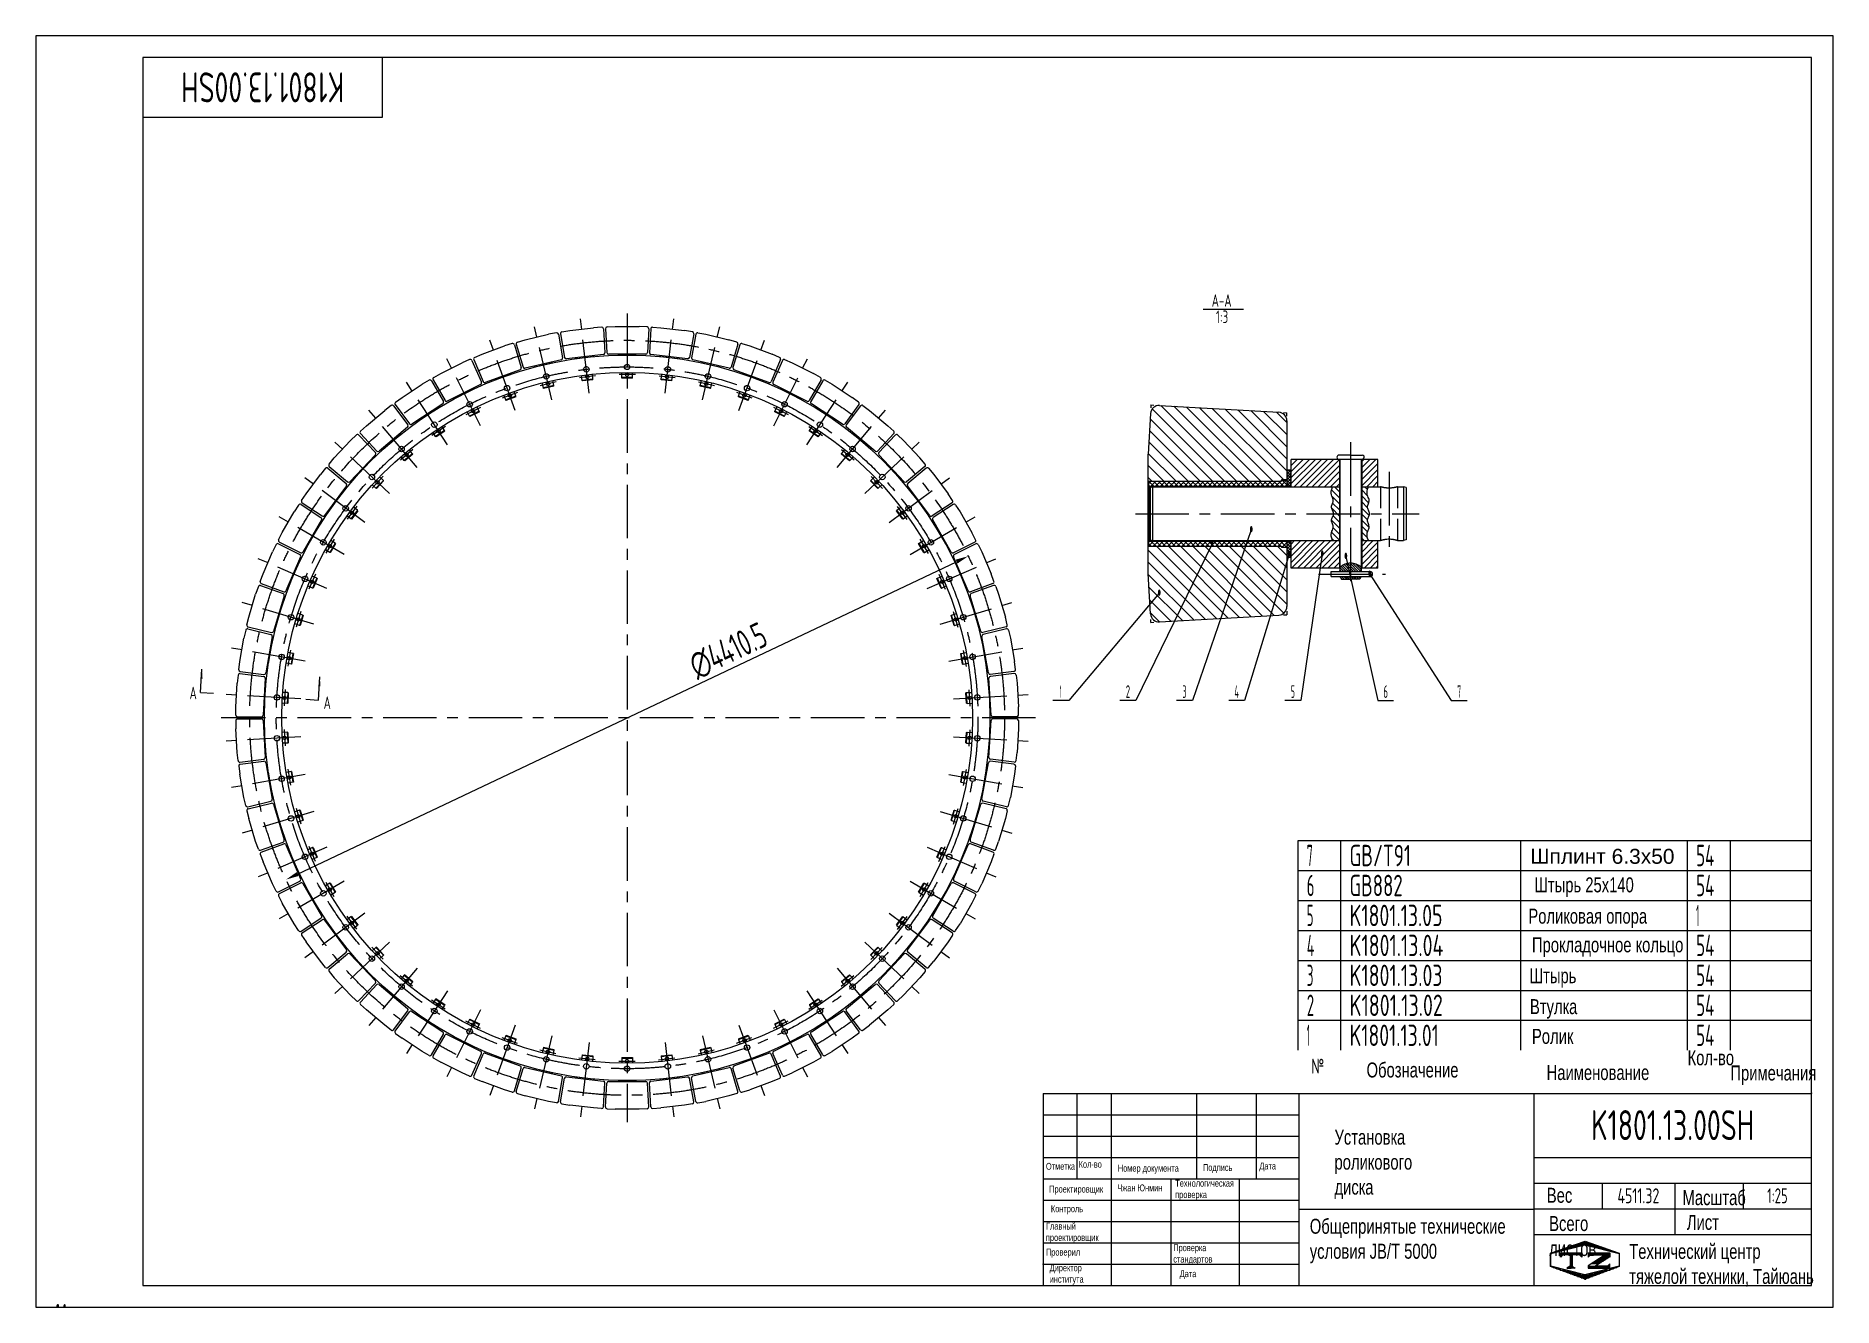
# Model space of a CAD drawing. Header units: millimetres. Extents: x 0 to 10500, y 0 to 7425.
import ezdxf
from ezdxf.enums import TextEntityAlignment as Align

# ---------------------------------------------------------------- set-up
doc = ezdxf.new("R2010")
doc.units = ezdxf.units.MM
doc.header["$LTSCALE"] = 250
doc.linetypes.add('F', pattern=[0.75, 0.5, -0.25])
doc.linetypes.add('G', pattern=[2, 1.25, -0.25, 0.25, -0.25])
for name, color, linetype in [('01', 7, 'Continuous'), ('02', 1, 'Continuous'), ('02C', 3, 'Continuous'), ('04', 2, 'F'), ('05', 4, 'G'), ('08', 1, 'Continuous'), ('11', 3, 'Continuous'), ('THICK', 7, 'Continuous')]:
    doc.layers.add(name, color=color, linetype=linetype)
doc.styles.get("Standard").update_dxf_attribs({"font": 'isocp', "width": 0.707, "bigfont": 'intecad.shx'})
doc.dimstyles.new('INTE', dxfattribs={"dimscale": 25, "dimtxt": 6, "dimasz": 3, "dimexe": 3, "dimexo": 0, "dimgap": 1, "dimtad": 1, "dimdsep": 46, "dimtxsty": 'Standard', "dimcen": 0, "dimclrd": 1, "dimclre": 1, "dimclrt": 3, "dimadec": 0, "dimazin": 0, "dimtfac": 1, "dimtmove": 0, "dimatfit": 0, "dimfxl": 1, "dimarcsym": 0})

msp = doc.modelspace()

# ---------------------------------------------------------------- texts
at = {"layer": '01', "attachment_point": 1}
for s, insert, char_height in [('{\\fArial|b0|i0|c204|p34;\\W1;\\C3;Шплинт 6.3х50}', (8731.264, 2676.626), 87.5), ('{\\fArial|b0|i0|c204|p34;\\C3;Штырь 25х140}', (8754.427, 2509.996), 87.5), ('{\\fArial|b0|i0|c204|p34;\\C3;Роликовая опора}', (8719.682, 2327.165), 87.5), ('{\\fArial|b0|i0|c204|p34;\\C3;Прокладочное кольцо}', (8740.635, 2159.641), 87.5), ('{\\fArial|b0|i0|c204|p34;\\C3;Штырь}', (8726.737, 1979.125), 87.5), ('{\\fArial|b0|i0|c204|p34;\\C3;Втулка}', (8729.053, 1798.609), 87.5), ('{\\fArial|b0|i0|c204|p34;\\C3;Ролик}', (8740.635, 1625.036), 87.5), ('{\\fArial|b0|i0|c204|p34;Кол-во}', (9650, 1500), 87.5), ('{\\Fisocp,intecad|c204;№}', (7452.035, 1450.776), 87.5), ('{\\fArial|b0|i0|c204|p34;Обозначение}', (7774.311, 1428.569), 87.5), ('{\\fArial|b0|i0|c204|p34;Наименование}', (8826.338, 1413.764), 87.5), ('{\\fArial|b0|i0|c204|p34;Примечания}', (9900, 1411.008), 87.5), ('{\\fArial|b0|i0|c204|p34;Отметка}', (5901.269, 842.15), 40), ('{\\fArial|b0|i0|c204|p34;Кол-во}', (6092.123, 853.788), 40), ('{\\fArial|b0|i0|c204|p34;Дата}', (7148.173, 843.715), 40), ('{\\fArial|b0|i0|c204|p34;Номер документа}', (6321.354, 830.829), 40), ('{\\fArial|b0|i0|c204|p34;Технологическая\\Pпроверка}', (6656.559, 743.236), 40), ('{\\fArial|b0|i0|c204|p34;Подпись}', (6818.592, 835.124), 40), ('{\\fArial|b0|i0|c204|p34;Проектировщик}', (5920.017, 708.874), 40), ('{\\fArial|b0|i0|c204|p34;Вес}', (8827.571, 696.531), 87.5), ('{\\fArial|b0|i0|c204|p34;Масштаб}', (9620.481, 682.793), 87.5), ('{\\fArial|b0|i0|c204|p34;Контроль}', (5930.014, 594.176), 40), ('{\\fArial|b0|i0|c204|p34;Лист}', (9645.689, 538.544), 87.5), ('{\\fArial|b0|i0|c204|p34;Главный\\Pпроектировщик}', (5901.355, 492.523), 40), ('{\\fArial|b0|i0|c204|p34;Общепринятые технические\\Pусловия \\fArial|b0|i0|c0|p34;JB/T 5000}', (7442.604, 515.614), 87.5), ('{\\fArial|b0|i0|c204|p34;Проверил}', (5901.355, 340.76), 40), ('{\\fArial|b0|i0|c204|p34;Технический центр\\Pтяжелой техники, Тайюань}', (9309.023, 368.788), 87.5), ('{\\fArial|b0|i0|c204|p34;Директор\\Pинститута}', (5922.849, 249.13), 40), ('{\\fArial|b0|i0|c204|p34;Дата}', (6682.551, 214.759), 40)]:
    msp.add_mtext(s, dxfattribs=dict(at, insert=insert, char_height=char_height))
for s, insert, char_height, width in [('{\\fArial|b0|i0|c204|p34;\\C3;Установка роликового диска}', (7586.976, 1036.235), 87.5, 2.29164), ('{\\fArial|b0|i0|c204|p34;\\C3;Чжан Юнмин}', (6318.807, 716.033), 40, 256.07338), ('{\\fArial|b0|i0|c204|p34;Всего листов}', (8841.321, 531.675), 87.5, 2.29164), ('{\\fArial|b0|i0|c204|p34;Проверка стандартов}', (6645.294, 366.522), 40, 4.29888)]:
    msp.add_mtext(s, dxfattribs=dict(at, insert=insert, char_height=char_height, width=width))
at = {"layer": '02', "width": 0.605172}
for p, p2 in [((7091.675, 4524.87), (7109.675, 4524.87)), ((6863.057, 4442.532), (6881.057, 4442.532)), ((7313.178, 4382.29), (7331.178, 4382.29)), ((7506.484, 4382.502), (7524.484, 4382.502)), ((7644.41, 4368.935), (7662.41, 4368.935)), ((7784.028, 4265.2), (7802.028, 4265.2)), ((6553.921, 4154.365), (6571.921, 4154.365))]:
    msp.add_text('●', height=30, dxfattribs=at).set_placement(p, p2, align=Align.FIT)
at = {"layer": '11', "width": 0.693499}
msp.add_text('K1801.13.00SH', height=175, rotation=180, dxfattribs=at).set_placement((1801.651, 7212.5), (848.349, 7212.5), align=Align.FIT)
at = {"layer": '11', "width": 0.707}
for s, p in [('A-A', (6869.757, 5820.817)), ('1:3', (6894.417, 5725.779)), ('A', (897.67, 3528.204)), ('A', (1680.993, 3471.415))]:
    msp.add_text(s, height=73.5, dxfattribs=at).set_placement(p, align=Align.BOTTOM_LEFT)
at = {"layer": '11'}
for s, height, width, p, p2 in [('1', 74.246, 0.404, (5982.468, 3557.848), (5992.966, 3557.848)), ('2', 74.246, 0.562593, (6367.313, 3557.848), (6392.796, 3557.848)), ('3', 74.246, 0.527686, (6699.112, 3557.848), (6722.283, 3557.848)), ('4', 74.246, 0.543846, (7002.242, 3557.848), (7028.488, 3557.848)), ('5', 74.246, 0.527686, (7332.548, 3557.848), (7355.719, 3557.848)), ('6', 74.246, 0.600695, (7872.696, 3557.848), (7899.438, 3557.848)), ('7', 74.246, 0.514182, (8305.161, 3557.848), (8326.158, 3557.848)), ('7', 125, 0.514182, (7425, 2575), (7460.35, 2575)), ('GB/T91', 125, 0.690281, (7675, 2575), (8033.385, 2575)), ('54', 125, 0.628444, (9700, 2575), (9806.05, 2575)), ('6', 125, 0.600695, (7425, 2400), (7470.023, 2400)), ('GB882', 125, 0.687764, (7675, 2400), (7985.358, 2400)), ('54', 125, 0.628444, (9700, 2400), (9806.05, 2400)), ('5', 125, 0.527686, (7425, 2225), (7464.011, 2225)), ('K1801.13.05', 125, 0.690157, (7675, 2225), (8218.19, 2225)), ('1', 125, 0.404, (9700, 2225), (9717.675, 2225)), ('4', 125, 0.543846, (7425, 2050), (7469.188, 2050)), ('K1801.13.04', 125, 0.690312, (7675, 2050), (8223.367, 2050)), ('54', 125, 0.628444, (9700, 2050), (9806.05, 2050)), ('3', 125, 0.527686, (7425, 1875), (7464.011, 1875)), ('K1801.13.03', 125, 0.690157, (7675, 1875), (8218.19, 1875)), ('54', 125, 0.628444, (9700, 1875), (9806.05, 1875)), ('2', 125, 0.562593, (7425, 1700), (7467.902, 1700)), ('K1801.13.02', 125, 0.690207, (7675, 1700), (8219.837, 1700)), ('54', 125, 0.628444, (9700, 1700), (9806.05, 1700)), ('1', 125, 0.404, (7425, 1525), (7442.675, 1525)), ('K1801.13.01', 125, 0.689486, (7675, 1525), (8196.854, 1525)), ('54', 125, 0.628444, (9700, 1525), (9806.05, 1525)), ('K1801.13.00SH', 175, 0.693499, (9085.849, 975), (10039.151, 975)), ('4511.32', 87.5, 0.681197, (9240.01, 606.25), (9484.99, 606.25)), ('1:25', 87.5, 0.656293, (10114.949, 606.25), (10235.051, 606.25))]:
    msp.add_text(s, height=height, dxfattribs=dict(at, width=width)).set_placement(p, p2, align=Align.FIT)

# ---------------------------------------------------------------- blocks, each defined once
blk = doc.blocks.new('*D7')
at = {"layer": '08', "color": 1, "lineweight": -2}
blk.add_line((1529, 2529), (5379, 4354), dxfattribs=at)
at = {"layer": '08', "color": 1}
for points in [[(5374, 4366), (5384, 4343), (5447, 4386)], [(1524, 2541), (1534, 2518), (1461, 2497)]]:
    blk.add_solid(points, dxfattribs=at)
at = {"layer": 'Defpoints', "color": 0}
for p in [(5447, 4386), (1461, 2497)]:
    blk.add_point(p, dxfattribs=at)
at = {"layer": '08', "color": 3, "insert": (4045, 3833), "char_height": 150, "attachment_point": 5, "rotation": 25.3594}
blk.add_mtext('∅4410.5', dxfattribs=at)
blk = doc.blocks.new('*U19', base_point=(251.96, 168.31))
at = {"layer": '01'}
for p, q in [((251.96, 168.31), (251.96, 182.31)), ((195.96, 168.31), (251.96, 168.31))]:
    blk.add_line(p, q, dxfattribs=at)
blk = doc.blocks.new('*U20')
at = {"layer": '01'}
for points in [[(415, 292), (25, 292)], [(25, 292), (25, 5)], [(415, 5), (415, 292)], [(25, 5), (415, 5)]]:
    blk.add_lwpolyline(points, dxfattribs=at)
at = {"layer": '02'}
for points in [[(420, 297), (0, 297)], [(0, 297), (0, 0)], [(420, 0), (420, 297)], [(0, 0), (420, 0)]]:
    blk.add_lwpolyline(points, dxfattribs=at)
blk = doc.blocks.new('*U22', base_point=(7375, 1675))
at = {"layer": '01'}
for p, q in [((7375, 1500), (7375, 1675)), ((7625, 1500), (7625, 1675)), ((8675, 1500), (8675, 1675)), ((9650, 1500), (9650, 1675)), ((9900, 1500), (9900, 1675)), ((10375, 1500), (10375, 1675))]:
    blk.add_line(p, q, dxfattribs=at)
at = {"layer": '02'}
for p, q in [((7375, 1675), (7625, 1675)), ((7625, 1675), (8675, 1675)), ((8675, 1675), (9650, 1675)), ((9650, 1675), (9900, 1675)), ((9900, 1675), (10375, 1675))]:
    blk.add_line(p, q, dxfattribs=at)
blk = doc.blocks.new('*U23', base_point=(7375, 1850))
at = {"layer": '01'}
for p, q in [((7375, 1675), (7375, 1850)), ((7625, 1675), (7625, 1850)), ((8675, 1675), (8675, 1850)), ((9650, 1675), (9650, 1850)), ((9900, 1675), (9900, 1850)), ((10375, 1675), (10375, 1850))]:
    blk.add_line(p, q, dxfattribs=at)
at = {"layer": '02'}
for p, q in [((7375, 1850), (7625, 1850)), ((7625, 1850), (8675, 1850)), ((8675, 1850), (9650, 1850)), ((9650, 1850), (9900, 1850)), ((9900, 1850), (10375, 1850))]:
    blk.add_line(p, q, dxfattribs=at)
blk = doc.blocks.new('*U24', base_point=(7375, 2025))
at = {"layer": '01'}
for p, q in [((7375, 1850), (7375, 2025)), ((7625, 1850), (7625, 2025)), ((8675, 1850), (8675, 2025)), ((9650, 1850), (9650, 2025)), ((9900, 1850), (9900, 2025)), ((10375, 1850), (10375, 2025))]:
    blk.add_line(p, q, dxfattribs=at)
at = {"layer": '02'}
for p, q in [((7375, 2025), (7625, 2025)), ((7625, 2025), (8675, 2025)), ((8675, 2025), (9650, 2025)), ((9650, 2025), (9900, 2025)), ((9900, 2025), (10375, 2025))]:
    blk.add_line(p, q, dxfattribs=at)
blk = doc.blocks.new('*U25', base_point=(7375, 2200))
at = {"layer": '01'}
for p, q in [((7375, 2025), (7375, 2200)), ((7625, 2025), (7625, 2200)), ((8675, 2025), (8675, 2200)), ((9650, 2025), (9650, 2200)), ((9900, 2025), (9900, 2200)), ((10375, 2025), (10375, 2200))]:
    blk.add_line(p, q, dxfattribs=at)
at = {"layer": '02'}
for p, q in [((7375, 2200), (7625, 2200)), ((7625, 2200), (8675, 2200)), ((8675, 2200), (9650, 2200)), ((9650, 2200), (9900, 2200)), ((9900, 2200), (10375, 2200))]:
    blk.add_line(p, q, dxfattribs=at)
blk = doc.blocks.new('*U26', base_point=(7375, 2375))
at = {"layer": '01'}
for p, q in [((7375, 2200), (7375, 2375)), ((7625, 2200), (7625, 2375)), ((8675, 2200), (8675, 2375)), ((9650, 2200), (9650, 2375)), ((9900, 2200), (9900, 2375)), ((10375, 2200), (10375, 2375))]:
    blk.add_line(p, q, dxfattribs=at)
at = {"layer": '02'}
for p, q in [((7375, 2375), (7625, 2375)), ((7625, 2375), (8675, 2375)), ((8675, 2375), (9650, 2375)), ((9650, 2375), (9900, 2375)), ((9900, 2375), (10375, 2375))]:
    blk.add_line(p, q, dxfattribs=at)
blk = doc.blocks.new('*U27', base_point=(7375, 2550))
at = {"layer": '01'}
for p, q in [((7375, 2375), (7375, 2550)), ((7625, 2375), (7625, 2550)), ((8675, 2375), (8675, 2550)), ((9650, 2375), (9650, 2550)), ((9900, 2375), (9900, 2550)), ((10375, 2375), (10375, 2550))]:
    blk.add_line(p, q, dxfattribs=at)
at = {"layer": '02'}
for p, q in [((7375, 2550), (7625, 2550)), ((7625, 2550), (8675, 2550)), ((8675, 2550), (9650, 2550)), ((9650, 2550), (9900, 2550)), ((9900, 2550), (10375, 2550))]:
    blk.add_line(p, q, dxfattribs=at)
blk = doc.blocks.new('*U28', base_point=(7375, 2725))
at = {"layer": '01'}
for p, q in [((7375, 2550), (7375, 2725)), ((7375, 2725), (7625, 2725)), ((7625, 2550), (7625, 2725)), ((7625, 2725), (8675, 2725)), ((8675, 2550), (8675, 2725)), ((8675, 2725), (9650, 2725)), ((9650, 2550), (9650, 2725)), ((9650, 2725), (9900, 2725)), ((9900, 2550), (9900, 2725)), ((9900, 2725), (10375, 2725)), ((10375, 2550), (10375, 2725))]:
    blk.add_line(p, q, dxfattribs=at)
blk = doc.blocks.new('*X32')
at = {"color": 0}
for p, q in [((127.06, 7.8), (132.06, 7.8)), ((127.06, 7.5), (132.06, 7.5)), ((127.06, 7.2), (127.32, 7.2)), ((127.84, 5.4), (129.64, 5.4)), ((128.3, 5.7), (130.1, 5.7)), ((128.77, 6), (130.57, 6)), ((129.23, 6.3), (131.04, 6.3)), ((129.7, 6.6), (131.51, 6.6)), ((130.16, 6.9), (131.98, 6.9)), ((130.62, 7.2), (132.06, 7.2))]:
    blk.add_line(p, q, dxfattribs=at)
blk = doc.blocks.new('*X33')
at = {"color": 0}
for p, q in [((127.06, 4.8), (132.06, 4.8)), ((127.06, 4.5), (132.06, 4.5)), ((131.84, 5.1), (132.06, 5.1))]:
    blk.add_line(p, q, dxfattribs=at)
blk = doc.blocks.new('*X31')
at = {"color": 0}
for p, q in [((122.34, 4.5), (123.72, 4.5)), ((122.82, 4.8), (123.24, 4.8))]:
    blk.add_line(p, q, dxfattribs=at)
blk = doc.blocks.new('*X30')
at = {"color": 0}
for p, q in [((120.53, 7.8), (125.53, 7.8)), ((120.53, 7.5), (125.53, 7.5)), ((120.53, 7.2), (120.79, 7.2)), ((125.27, 7.2), (125.53, 7.2))]:
    blk.add_line(p, q, dxfattribs=at)
blk = doc.blocks.new('*X29')
at = {"color": 0}
for p, q in [((120.66, 8.7), (121.92, 8.7)), ((121.52, 9), (123.12, 9)), ((122.38, 9.3), (124.32, 9.3)), ((123.24, 9.6), (125.52, 9.6)), ((124.1, 9.9), (128.52, 9.9)), ((124.97, 10.2), (127.67, 10.2)), ((125.83, 10.5), (126.82, 10.5)), ((127.02, 9.6), (129.37, 9.6)), ((128.22, 9.3), (130.22, 9.3)), ((129.42, 9), (131.07, 9)), ((130.62, 8.7), (131.92, 8.7)), ((118.22, 7.8), (118.32, 7.8)), ((118.22, 7.5), (118.27, 7.5)), ((118.22, 7.2), (118.27, 7.2)), ((118.22, 6.9), (118.27, 6.9)), ((118.22, 6.6), (118.27, 6.6)), ((118.22, 6.3), (118.27, 6.3)), ((118.22, 6), (118.27, 6)), ((118.22, 5.7), (118.27, 5.7)), ((118.22, 5.4), (118.27, 5.4)), ((118.22, 5.1), (118.27, 5.1)), ((118.22, 4.8), (118.27, 4.8)), ((118.79, 4.5), (119.42, 4.5)), ((118.94, 8.1), (119.52, 8.1)), ((119.8, 8.4), (120.72, 8.4)), ((131.82, 8.4), (132.77, 8.4)), ((133.02, 8.1), (133.62, 8.1)), ((133.12, 4.5), (133.76, 4.5)), ((134.22, 7.8), (134.32, 7.8)), ((134.27, 7.5), (134.32, 7.5)), ((134.27, 7.2), (134.32, 7.2)), ((134.27, 6.9), (134.32, 6.9)), ((134.27, 6.6), (134.32, 6.6)), ((134.27, 6.3), (134.32, 6.3)), ((134.27, 6), (134.32, 6)), ((134.27, 5.7), (134.32, 5.7)), ((134.27, 5.4), (134.32, 5.4)), ((134.27, 5.1), (134.32, 5.1)), ((134.27, 4.8), (134.32, 4.8)), ((119.61, 4.2), (120.62, 4.2)), ((120.43, 3.9), (121.82, 3.9)), ((121.26, 3.6), (123.02, 3.6)), ((122.08, 3.3), (124.22, 3.3)), ((122.91, 3), (125.42, 3)), ((123.73, 2.7), (128.89, 2.7)), ((124.55, 2.4), (128.07, 2.4)), ((125.38, 2.1), (127.26, 2.1)), ((126.2, 1.8), (126.45, 1.8)), ((127.12, 3), (129.7, 3)), ((128.32, 3.3), (130.51, 3.3)), ((129.52, 3.6), (131.32, 3.6)), ((130.72, 3.9), (132.14, 3.9)), ((131.92, 4.2), (132.95, 4.2))]:
    blk.add_line(p, q, dxfattribs=at)

# ---------------------------------------------------------------- dimensions: what is measured, and where the dimension line sits
at = {"layer": '08'}
dim = msp.add_diameter_dim_2p(p1=(1461.233, 2497.338), p2=(5446.732, 4386.336), dimstyle='INTE', dxfattribs=at)
dim.commit()
dim.dimension.update_dxf_attribs({"geometry": '*D7', "text_midpoint": (4087.837, 3742.264), "dimtype": 163})

# ---------------------------------------------------------------- hatches: boundary and pattern name
at = {"layer": '02'}
h = msp.add_hatch(dxfattribs=at)
h.set_pattern_fill('_USER', color=256, scale=50, angle=135, style=0, pattern_type=0)
h.set_pattern_definition([(135, (-28262.16, -16679.28), (-35.35534, -35.35534), [])])
h.paths.add_polyline_path([(7276.87, 4824.265), (7276.87, 4831.765), (7308.62, 4831.765), (7308.62, 5177.02, 0.397721961), (7261.45, 5226.939), (6564.79, 5266.435, 0.414213562), (6512.04, 5219.345), (6498.62, 4982.633), (6498.62, 4824.265)])
h.paths.add_polyline_path([(6498.62, 4444.265), (6498.62, 4285.897), (6512.04, 4049.185, 0.414213562), (6564.79, 4002.095), (7261.45, 4041.591, 0.397721961), (7308.62, 4091.511), (7308.62, 4436.765), (7276.87, 4436.765), (7276.87, 4444.265)])
h.paths.add_polyline_path([(6618.462, 5131.663), (6703.818, 5131.663), (6703.818, 5079.163), (6618.462, 5079.163)], flags=24)
h.paths.add_polyline_path([(6618.462, 4189.367), (6703.818, 4189.367), (6703.818, 4136.867), (6618.462, 4136.867)], flags=24)
h = msp.add_hatch(dxfattribs=at)
h.set_pattern_fill('_USER', color=256, scale=25, angle=45, style=0, pattern_type=0)
h.set_pattern_definition([(45, (-28262.158, -16679.278), (-17.67767, 17.67767), [])])
h.paths.add_polyline_path([(7616.12, 4951.765), (7614.144, 4951.765, -0.0008039), (7614.104, 4951.765), (7333.62, 4951.765), (7333.62, 4791.765), (7616.12, 4791.765)])
h.paths.add_polyline_path([(7841.12, 4951.765), (7748.975, 4951.765, -0.010920389), (7748.43, 4951.762, 0.12197741), (7746.12, 4951.095), (7746.12, 4791.765), (7841.12, 4791.765)])
h.paths.add_polyline_path([(7616.12, 4476.765), (7333.62, 4476.765), (7333.62, 4316.765), (7616.12, 4316.765)])
h.paths.add_polyline_path([(7841.12, 4476.765), (7746.12, 4476.765), (7746.12, 4316.765), (7841.12, 4316.765)])
h = msp.add_hatch(dxfattribs=at)
h.set_pattern_fill('ANSI37', color=256, scale=3.75, style=0)
h.set_pattern_definition([(45, (-28262.158, -16679.278), (-8.41899, 8.41899), []), (135, (-28262.158, -16679.278), (-8.41899, -8.41899), [])])
h.paths.add_polyline_path([(7333.62, 4889.265), (7308.62, 4889.265), (7308.62, 4796.765), (7333.62, 4796.765)])
h.paths.add_polyline_path([(7333.62, 4471.765), (7308.62, 4471.765), (7308.62, 4379.265), (7333.62, 4379.265)])
h = msp.add_hatch(dxfattribs=at)
h.set_pattern_fill('ANSI37', color=256, scale=6.25, style=0)
h.set_pattern_definition([(45, (-28262.158, -16679.278), (-14.03165, 14.03165), []), (135, (-28262.158, -16679.278), (-14.03165, -14.03165), [])])
h.paths.add_polyline_path([(7308.62, 4794.265), (7308.62, 4829.265), (7276.87, 4829.265), (7276.87, 4824.265), (6499.62, 4824.265), (6499.62, 4794.265)])
h.paths.add_polyline_path([(6499.62, 4474.265), (6499.62, 4444.265), (7276.87, 4444.265), (7276.87, 4439.265), (7308.62, 4439.265), (7308.62, 4474.265)])
h = msp.add_hatch(dxfattribs=at)
h.set_pattern_fill('_USER', color=256, scale=25, angle=135, style=0, pattern_type=0)
h.set_pattern_definition([(135, (0, 852.389), (-17.67767, -17.67767), [])])
h.paths.add_polyline_path([(7616.12, 4791.765), (7575.97, 4791.765), (7570.549, 4777.89), (7568.045, 4765.669), (7567.83, 4754.909), (7569.276, 4745.418), (7571.755, 4737.003), (7574.641, 4729.473), (7577.305, 4722.635), (7579.12, 4716.297), (7579.618, 4710.292), (7578.972, 4704.556), (7577.514, 4699.051), (7575.576, 4693.738), (7573.49, 4688.579), (7571.589, 4683.535), (7570.205, 4678.569), (7569.67, 4673.64), (7570.211, 4668.718), (7571.638, 4663.797), (7573.656, 4658.875), (7575.97, 4653.953), (7578.283, 4649.031), (7580.301, 4644.109), (7581.728, 4639.187), (7582.27, 4634.265), (7616.12, 4634.265)])
h.paths.add_polyline_path([(7616.12, 4634.265), (7582.27, 4634.265), (7581.728, 4629.343), (7580.301, 4624.422), (7578.283, 4619.5), (7575.97, 4614.578), (7573.656, 4609.656), (7571.638, 4604.734), (7570.211, 4599.812), (7569.67, 4594.89), (7570.205, 4589.962), (7571.589, 4584.995), (7573.49, 4579.952), (7575.576, 4574.793), (7577.514, 4569.48), (7578.972, 4563.975), (7579.618, 4558.239), (7579.12, 4552.234), (7577.305, 4545.896), (7574.641, 4539.058), (7571.755, 4531.528), (7569.276, 4523.113), (7567.83, 4513.622), (7568.045, 4502.861), (7570.549, 4490.64), (7575.97, 4476.765), (7616.12, 4476.765)])
h.paths.add_polyline_path([(7779.816, 4668.718), (7779.275, 4673.64), (7779.81, 4678.569), (7781.194, 4683.535), (7783.095, 4688.579), (7785.181, 4693.738), (7787.119, 4699.051), (7788.577, 4704.556), (7789.223, 4710.292), (7788.725, 4716.297), (7786.91, 4722.635), (7784.246, 4729.473), (7781.36, 4737.003), (7778.881, 4745.418), (7777.435, 4754.909), (7777.65, 4765.669), (7780.154, 4777.89), (7785.575, 4791.765), (7746.12, 4791.765), (7746.12, 4634.265), (7791.875, 4634.265), (7791.333, 4639.187), (7789.906, 4644.109), (7787.888, 4649.031), (7785.575, 4653.953), (7783.261, 4658.875), (7781.243, 4663.797)])
h.paths.add_polyline_path([(7779.275, 4594.89), (7779.816, 4599.812), (7781.243, 4604.734), (7783.261, 4609.656), (7785.575, 4614.578), (7787.888, 4619.5), (7789.906, 4624.422), (7791.333, 4629.343), (7791.875, 4634.265), (7746.12, 4634.265), (7746.12, 4476.765), (7785.575, 4476.765), (7780.154, 4490.64), (7777.65, 4502.861), (7777.435, 4513.622), (7778.881, 4523.113), (7781.36, 4531.528), (7784.246, 4539.058), (7786.91, 4545.896), (7788.725, 4552.234), (7789.223, 4558.239), (7788.577, 4563.975), (7787.119, 4569.48), (7785.181, 4574.793), (7783.095, 4579.952), (7781.194, 4584.995), (7779.81, 4589.962)])
h = msp.add_hatch(dxfattribs=at)
h.set_pattern_fill('_USER', color=256, scale=10, angle=135, style=0, pattern_type=0)
h.set_pattern_definition([(135, (-28262.158, -16679.278), (-7.0710678, -7.0710678), [])])
h.paths.add_polyline_path([(7681.12, 4297.515), (7737.37, 4297.515), (7743.62, 4303.765), (7743.62, 4320.633, 0.186354502), (7681.12, 4344.765)])
h.paths.add_polyline_path([(7681.12, 4297.515), (7681.12, 4344.765, 0.186354376), (7618.62, 4320.633), (7618.62, 4303.765), (7624.87, 4297.515)])
h.paths.add_polyline_path([(7624.87, 4266.015), (7621.182, 4262.327), (7627.28, 4251.765), (7681.12, 4251.765), (7681.12, 4266.015)])
h.paths.add_polyline_path([(7681.12, 4266.015), (7681.12, 4251.765), (7734.96, 4251.765), (7741.058, 4262.327), (7737.37, 4266.015)])

# ---------------------------------------------------------------- linework, layer by layer
for p, q in [((2915.625, 5492.201), (3014.875, 5515.724)), ((3157.298, 5540.837), (3258.608, 5552.678)), ((3402.983, 5561.087), (3504.983, 5561.087)), ((3649.357, 5552.678), (3750.668, 5540.837)), ((3893.09, 5515.724), (3992.341, 5492.201)), ((2457.29, 5312.779), (2548.44, 5358.557)), ((2681.232, 5415.838), (2777.081, 5450.724)), ((4130.884, 5450.724), (4226.733, 5415.838)), ((4359.525, 5358.557), (4450.676, 5312.779)), ((2246.826, 5184.42), (2332.046, 5240.47)), ((4575.92, 5240.47), (4661.139, 5184.42)), ((2052.687, 5032.495), (2130.823, 5098.059)), ((4777.142, 5098.059), (4855.279, 5032.495)), ((7841.12, 4951.765), (7333.62, 4951.765)), ((7333.62, 4791.765), (7333.62, 4951.765)), ((7841.12, 4791.765), (7841.12, 4951.765)), ((1877.498, 4859.059), (1947.494, 4933.251)), ((4960.471, 4933.251), (5030.468, 4859.059)), ((7308.62, 4831.765), (7276.87, 4831.765)), ((1723.628, 4666.457), (1784.538, 4748.274)), ((5123.427, 4748.274), (5184.337, 4666.457)), ((6524.62, 4791.765), (7618.62, 4791.765)), ((7276.87, 4829.265), (7308.62, 4829.265)), ((7308.62, 4796.765), (7333.62, 4796.765)), ((7743.62, 4791.765), (7856.12, 4791.765)), ((7956.12, 4791.765), (7991.12, 4791.765)), ((1593.158, 4457.295), (1644.158, 4545.63)), ((5263.807, 4545.63), (5314.807, 4457.295)), ((6524.62, 4476.765), (7618.62, 4476.765)), ((7308.62, 4471.765), (7333.62, 4471.765)), ((7333.62, 4316.765), (7333.62, 4476.765)), ((7743.62, 4476.765), (7856.12, 4476.765)), ((7841.12, 4316.765), (7841.12, 4476.765)), ((7956.12, 4476.765), (7991.12, 4476.765)), ((1487.853, 4234.4), (1528.253, 4328.058)), ((5379.712, 4328.058), (5420.112, 4234.4)), ((7618.62, 4316.765), (7333.62, 4316.765)), ((7841.12, 4316.765), (7743.62, 4316.765)), ((1409.136, 4000.788), (1438.39, 4098.502)), ((5469.575, 4098.502), (5498.829, 4000.788)), ((1358.073, 3759.616), (1375.785, 3860.066)), ((5532.18, 3860.066), (5549.892, 3759.616)), ((1335.353, 3514.147), (1341.283, 3615.974)), ((5566.682, 3615.974), (5572.613, 3514.147)), ((1341.283, 3267.7), (1335.353, 3369.528)), ((5572.613, 3369.528), (5566.682, 3267.7)), ((1375.785, 3023.608), (1358.073, 3124.059)), ((5549.892, 3124.059), (5532.18, 3023.608)), ((1438.39, 2785.172), (1409.136, 2882.887)), ((5498.829, 2882.887), (5469.575, 2785.172)), ((1528.253, 2555.616), (1487.853, 2649.274)), ((5420.112, 2649.274), (5379.712, 2555.616)), ((1644.158, 2338.045), (1593.158, 2426.38)), ((5314.807, 2426.38), (5263.807, 2338.045)), ((1784.538, 2135.401), (1723.628, 2217.217)), ((5184.337, 2217.217), (5123.427, 2135.401)), ((1947.494, 1950.424), (1877.498, 2024.616)), ((5030.468, 2024.616), (4960.471, 1950.424)), ((2130.823, 1785.615), (2052.687, 1851.18)), ((4855.279, 1851.18), (4777.142, 1785.615)), ((2332.046, 1643.205), (2246.826, 1699.255)), ((4661.139, 1699.255), (4575.92, 1643.205)), ((2548.44, 1525.117), (2457.29, 1570.895)), ((4450.676, 1570.895), (4359.525, 1525.117)), ((2777.081, 1432.951), (2681.232, 1467.837)), ((3014.875, 1367.95), (2915.625, 1391.473)), ((3992.341, 1391.473), (3893.09, 1367.95)), ((4226.733, 1467.837), (4130.884, 1432.951)), ((3258.608, 1330.996), (3157.298, 1342.838)), ((3504.983, 1322.587), (3402.983, 1322.587)), ((3750.668, 1342.838), (3649.357, 1330.996))]:
    msp.add_line(p, q)
for radius in [2119.25, 2017.75]:
    msp.add_circle((3453.983, 3441.837), radius)
at = {"layer": '01'}
for p, q in [((6819.334, 5828.195), (7054.656, 5828.195)), ((2858.942, 5650.393), (2994.533, 5682.529)), ((3041.218, 5690.835), (2994.533, 5682.529)), ((3052.815, 5682.741), (3077.261, 5545.343)), ((3064.522, 5684.806), (3088.544, 5547.333)), ((3072.652, 5696.378), (3119.363, 5704.54)), ((3119.363, 5704.54), (3257.768, 5720.717)), ((3305.102, 5723.547), (3257.768, 5720.717)), ((3315.681, 5714.162), (3324.01, 5574.855)), ((3327.549, 5714.853), (3335.448, 5575.521)), ((3336.967, 5725.403), (3384.309, 5728.087)), ((3384.309, 5728.087), (3523.656, 5728.087)), ((3570.999, 5725.403), (3523.656, 5728.087)), ((3580.417, 5714.853), (3572.517, 5575.521)), ((3592.285, 5714.162), (3583.955, 5574.855)), ((3602.864, 5723.547), (3650.198, 5720.717)), ((3650.198, 5720.717), (3788.603, 5704.54)), ((3835.313, 5696.378), (3788.603, 5704.54)), ((3843.443, 5684.806), (3819.422, 5547.333)), ((3855.15, 5682.741), (3830.704, 5545.343)), ((3866.747, 5690.835), (3913.433, 5682.529)), ((3913.433, 5682.529), (4049.024, 5650.393)), ((2562.998, 5547.666), (2606.567, 5566.38)), ((2606.567, 5566.38), (2737.511, 5614.039)), ((2782.916, 5627.709), (2737.511, 5614.039)), ((2795.374, 5621.017), (2835.606, 5487.386)), ((2806.763, 5624.426), (2846.581, 5490.671)), ((2813.494, 5636.864), (2858.942, 5650.393)), ((3562.533, 5566.087), (3345.432, 5566.087)), ((3402.983, 5561.087), (3402.983, 5566.087)), ((3504.983, 5561.087), (3504.983, 5566.087)), ((4094.471, 5636.864), (4049.024, 5650.393)), ((4101.202, 5624.426), (4061.384, 5490.671)), ((4112.591, 5621.017), (4072.359, 5487.386)), ((4125.049, 5627.709), (4170.454, 5614.039)), ((4170.454, 5614.039), (4301.398, 5566.38)), ((4344.967, 5547.666), (4301.398, 5566.38)), ((2365.653, 5453.635), (2490.178, 5516.174)), ((2533.689, 5535.023), (2490.178, 5516.174)), ((2546.84, 5529.822), (2602.314, 5401.765)), ((2557.756, 5534.531), (2612.833, 5406.303)), ((2829.451, 5475.106), (2625.442, 5400.853)), ((3069.722, 5533.861), (2858.472, 5483.794)), ((2915.625, 5492.201), (2914.472, 5497.066)), ((3014.875, 5515.724), (3013.722, 5520.589)), ((3315.189, 5564.326), (3099.555, 5539.122)), ((3157.298, 5540.837), (3156.717, 5545.803)), ((3258.608, 5552.678), (3258.027, 5557.645)), ((3808.41, 5539.122), (3592.776, 5564.326)), ((3649.357, 5552.678), (3649.938, 5557.645)), ((3750.668, 5540.837), (3751.248, 5545.803)), ((4049.493, 5483.794), (3838.243, 5533.861)), ((3893.09, 5515.724), (3894.243, 5520.589)), ((3992.341, 5492.201), (3993.494, 5497.066)), ((4282.523, 5400.853), (4078.514, 5475.106)), ((4350.209, 5534.531), (4295.132, 5406.303)), ((4361.125, 5529.822), (4305.652, 5401.765)), ((4374.276, 5535.023), (4417.787, 5516.174)), ((4417.787, 5516.174), (4542.312, 5453.635)), ((2139.456, 5313.685), (2255.879, 5390.258)), ((2296.908, 5414.03), (2255.879, 5390.258)), ((2310.574, 5410.391), (2380.539, 5289.64)), ((2320.869, 5416.335), (2390.46, 5295.369)), ((2324.551, 5429.99), (2365.653, 5453.635)), ((2597.626, 5388.854), (2403.616, 5291.419)), ((2548.44, 5358.557), (2546.196, 5363.025)), ((2681.232, 5415.838), (2679.522, 5420.536)), ((2777.081, 5450.724), (2775.371, 5455.422)), ((2964.925, 5368.743), (2958.063, 5397.695)), ((3026.227, 5383.272), (2964.925, 5368.743)), ((2966.399, 5366.009), (2964.925, 5368.743)), ((3026.136, 5380.167), (2966.399, 5366.009)), ((3026.227, 5383.272), (3019.365, 5412.224)), ((3026.136, 5380.167), (3026.227, 5383.272)), ((3191.932, 5412.49), (3188.478, 5442.043)), ((3254.506, 5419.804), (3191.932, 5412.49)), ((3193.079, 5409.603), (3191.932, 5412.49)), ((3254.056, 5416.731), (3193.079, 5409.603)), ((3254.506, 5419.804), (3251.052, 5449.357)), ((3254.056, 5416.731), (3254.506, 5419.804)), ((3422.483, 5429.587), (3422.483, 5459.341)), ((3485.483, 5429.587), (3422.483, 5429.587)), ((3423.286, 5426.587), (3422.483, 5429.587)), ((3484.679, 5426.587), (3423.286, 5426.587)), ((3484.679, 5426.587), (3485.483, 5429.587)), ((3485.483, 5429.587), (3485.483, 5459.341)), ((3653.459, 5419.804), (3656.914, 5449.357)), ((3716.033, 5412.49), (3653.459, 5419.804)), ((3653.909, 5416.731), (3653.459, 5419.804)), ((3714.887, 5409.603), (3653.909, 5416.731)), ((3714.887, 5409.603), (3716.033, 5412.49)), ((3716.033, 5412.49), (3719.488, 5442.043)), ((3881.738, 5383.272), (3888.6, 5412.224)), ((3943.04, 5368.743), (3881.738, 5383.272)), ((3881.829, 5380.167), (3881.738, 5383.272)), ((3941.566, 5366.009), (3881.829, 5380.167)), ((3941.566, 5366.009), (3943.04, 5368.743)), ((3943.04, 5368.743), (3949.902, 5397.695)), ((4130.884, 5450.724), (4132.595, 5455.422)), ((4226.733, 5415.838), (4228.443, 5420.536)), ((4504.349, 5291.419), (4310.34, 5388.854)), ((4359.525, 5358.557), (4361.769, 5363.025)), ((4587.096, 5416.335), (4517.505, 5295.369)), ((4597.391, 5410.391), (4527.427, 5289.64)), ((4583.415, 5429.99), (4542.312, 5453.635)), ((4611.057, 5414.03), (4652.086, 5390.258)), ((4652.086, 5390.258), (4768.509, 5313.685)), ((2075.774, 5266.367), (2037.783, 5237.992)), ((2089.77, 5264.339), (2173.28, 5152.527)), ((2099.306, 5271.438), (2182.47, 5159.368)), ((2101.377, 5285.427), (2139.456, 5313.685)), ((2377.381, 5276.272), (2195.995, 5156.973)), ((2457.29, 5312.779), (2455.046, 5317.248)), ((2590.031, 5232.293), (2576.678, 5258.882)), ((2744.532, 5298.938), (2734.355, 5326.897)), ((2803.732, 5320.485), (2744.532, 5298.938)), ((2746.313, 5296.393), (2744.532, 5298.938)), ((2804.003, 5317.391), (2746.313, 5296.393)), ((2803.732, 5320.485), (2793.556, 5348.445)), ((2804.003, 5317.391), (2803.732, 5320.485)), ((4103.962, 5317.391), (4104.233, 5320.485)), ((4161.652, 5296.393), (4103.962, 5317.391)), ((4104.233, 5320.485), (4114.409, 5348.445)), ((4163.433, 5298.938), (4104.233, 5320.485)), ((4161.652, 5296.393), (4163.433, 5298.938)), ((4163.433, 5298.938), (4173.61, 5326.897)), ((4317.934, 5232.293), (4331.287, 5258.882)), ((4450.676, 5312.779), (4452.92, 5317.248)), ((4711.97, 5156.973), (4530.584, 5276.272)), ((4808.659, 5271.438), (4725.496, 5159.368)), ((4818.195, 5264.339), (4734.685, 5152.527)), ((4806.588, 5285.427), (4768.509, 5313.685)), ((4832.191, 5266.367), (4870.183, 5237.992)), ((6564.79, 5266.435), (7261.45, 5226.939)), ((1896.495, 5115.934), (1931.036, 5148.421)), ((1931.036, 5148.421), (2037.783, 5237.992)), ((2246.826, 5184.42), (2244.078, 5188.597)), ((2332.046, 5240.47), (2329.298, 5244.647)), ((2533.733, 5204.018), (2520.379, 5230.608)), ((2590.031, 5232.293), (2533.733, 5204.018)), ((2535.797, 5201.698), (2533.733, 5204.018)), ((2590.66, 5229.251), (2535.797, 5201.698)), ((2590.66, 5229.251), (2590.031, 5232.293)), ((4317.306, 5229.251), (4317.934, 5232.293)), ((4372.168, 5201.698), (4317.306, 5229.251)), ((4374.233, 5204.018), (4317.934, 5232.293)), ((4372.168, 5201.698), (4374.233, 5204.018)), ((4374.233, 5204.018), (4387.586, 5230.608)), ((4575.92, 5240.47), (4578.667, 5244.647)), ((4661.139, 5184.42), (4663.887, 5188.597)), ((4870.183, 5237.992), (4976.929, 5148.421)), ((5011.47, 5115.934), (4976.929, 5148.421)), ((6512.04, 5219.345), (6498.62, 4982.633)), ((7308.62, 5177.02), (7308.62, 4791.765)), ((1743.212, 4960.078), (1838.838, 5061.436)), ((1873.278, 5094.03), (1838.838, 5061.436)), ((1887.415, 5093.64), (1983.341, 4992.279)), ((1896.062, 5101.798), (1991.674, 5000.141)), ((2171.696, 5138.882), (2005.386, 4999.332)), ((2130.823, 5098.059), (2127.609, 5101.889)), ((2335.378, 5085.269), (2319.028, 5110.128)), ((2388.014, 5119.888), (2335.378, 5085.269)), ((2337.698, 5083.204), (2335.378, 5085.269)), ((2388.991, 5116.939), (2337.698, 5083.204)), ((2388.014, 5119.888), (2371.664, 5144.747)), ((2388.991, 5116.939), (2388.014, 5119.888)), ((4518.974, 5116.939), (4519.951, 5119.888)), ((4570.267, 5083.204), (4518.974, 5116.939)), ((4519.951, 5119.888), (4536.301, 5144.747)), ((4572.587, 5085.269), (4519.951, 5119.888)), ((4570.267, 5083.204), (4572.587, 5085.269)), ((4572.587, 5085.269), (4588.937, 5110.128)), ((4902.579, 4999.332), (4736.269, 5138.882)), ((4777.142, 5098.059), (4780.356, 5101.889)), ((5011.903, 5101.798), (4916.291, 5000.141)), ((5020.55, 5093.64), (4924.625, 4992.279)), ((5034.687, 5094.03), (5069.128, 5061.436)), ((5069.128, 5061.436), (5164.754, 4960.078)), ((1712.676, 4923.801), (1743.212, 4960.078)), ((1983.351, 4978.543), (1834.367, 4820.629)), ((1947.494, 4933.251), (1943.857, 4936.682)), ((2052.687, 5032.495), (2049.473, 5036.325)), ((2152.151, 4944.294), (2133.026, 4967.087)), ((2200.412, 4984.79), (2152.151, 4944.294)), ((2154.695, 4942.513), (2152.151, 4944.294)), ((2201.725, 4981.975), (2154.695, 4942.513)), ((2200.412, 4984.79), (2181.286, 5007.583)), ((2201.725, 4981.975), (2200.412, 4984.79)), ((4706.241, 4981.975), (4707.553, 4984.79)), ((4753.27, 4942.513), (4706.241, 4981.975)), ((4707.553, 4984.79), (4726.679, 5007.583)), ((4755.814, 4944.294), (4707.553, 4984.79)), ((4753.27, 4942.513), (4755.814, 4944.294)), ((4755.814, 4944.294), (4774.94, 4967.087)), ((4855.279, 5032.495), (4858.492, 5036.325)), ((5073.598, 4820.629), (4924.614, 4978.543)), ((4960.471, 4933.251), (4964.108, 4936.682)), ((5195.29, 4923.801), (5164.754, 4960.078)), ((6498.62, 4285.897), (6498.62, 4982.633)), ((7681.12, 4976.765), (7613.62, 4976.765)), ((7616.12, 4951.765), (7616.12, 4316.765)), ((7618.62, 4946.765), (7618.62, 4296.515)), ((7681.12, 4976.765), (7748.62, 4976.765)), ((7743.62, 4946.765), (7743.62, 4296.515)), ((7746.12, 4951.765), (7746.12, 4316.765)), ((1578.522, 4751.204), (1661.735, 4862.978)), ((1692.158, 4899.35), (1661.735, 4862.978)), ((1706.245, 4900.604), (1813.289, 4811.064)), ((1713.886, 4909.711), (1820.654, 4819.841)), ((1877.498, 4859.059), (1873.861, 4862.49)), ((2029.762, 4828.826), (2008.12, 4849.245)), ((4878.203, 4828.826), (4899.845, 4849.245)), ((5030.468, 4859.059), (5034.104, 4862.49)), ((5194.079, 4909.711), (5087.312, 4819.841)), ((5201.72, 4900.604), (5094.676, 4811.064)), ((5215.807, 4899.35), (5246.231, 4862.978)), ((5246.231, 4862.978), (5329.443, 4751.204)), ((7276.87, 4831.765), (7276.87, 4824.265)), ((7333.62, 4889.265), (7308.62, 4889.265)), ((1552.404, 4711.627), (1578.522, 4751.204)), ((1814.894, 4797.423), (1685.25, 4623.28)), ((1784.538, 4748.274), (1780.527, 4751.26)), ((1986.529, 4783.002), (1964.887, 4803.42)), ((2029.762, 4828.826), (1986.529, 4783.002)), ((1989.263, 4781.528), (1986.529, 4783.002)), ((2031.393, 4826.183), (1989.263, 4781.528)), ((2031.393, 4826.183), (2029.762, 4828.826)), ((4876.572, 4826.183), (4878.203, 4828.826)), ((4918.702, 4781.528), (4876.572, 4826.183)), ((4921.436, 4783.002), (4878.203, 4828.826)), ((4918.702, 4781.528), (4921.436, 4783.002)), ((4921.436, 4783.002), (4943.079, 4803.42)), ((5222.715, 4623.28), (5093.071, 4797.423)), ((5123.427, 4748.274), (5127.438, 4751.26)), ((5355.561, 4711.627), (5329.443, 4751.204)), ((6498.62, 4824.265), (7276.87, 4824.265)), ((6507.12, 4824.265), (6499.62, 4819.935)), ((6499.62, 4819.935), (6499.62, 4448.595)), ((6507.12, 4794.265), (6499.62, 4798.595)), ((6507.12, 4794.265), (7308.62, 4794.265)), ((6507.12, 4794.265), (6507.12, 4474.265)), ((6509.62, 4787.746), (6524.62, 4791.765)), ((6509.62, 4787.746), (6509.62, 4480.785)), ((6524.62, 4791.765), (6524.62, 4476.765)), ((7991.12, 4791.765), (7991.12, 4476.765)), ((8006.12, 4787.746), (7991.12, 4791.765)), ((8006.12, 4787.746), (8006.12, 4480.785)), ((1439.195, 4524.623), (1508.869, 4645.301)), ((1534.864, 4684.959), (1508.869, 4645.301)), ((1548.71, 4687.84), (1665.425, 4611.333)), ((1555.243, 4697.773), (1671.721, 4620.905)), ((1723.628, 4666.457), (1719.617, 4669.443)), ((1840.752, 4603.572), (1816.885, 4621.34)), ((1878.373, 4654.106), (1840.752, 4603.572)), ((1880.299, 4651.67), (1843.638, 4602.426)), ((1878.373, 4654.106), (1854.506, 4671.874)), ((1880.299, 4651.67), (1878.373, 4654.106)), ((5027.666, 4651.67), (5029.592, 4654.106)), ((5064.327, 4602.426), (5027.666, 4651.67)), ((5029.592, 4654.106), (5053.459, 4671.874)), ((5067.213, 4603.572), (5029.592, 4654.106)), ((5067.213, 4603.572), (5091.08, 4621.34)), ((5184.337, 4666.457), (5188.348, 4669.443)), ((5352.723, 4697.773), (5236.244, 4620.905)), ((5359.255, 4687.84), (5242.54, 4611.333)), ((5373.101, 4684.959), (5399.096, 4645.301)), ((5399.096, 4645.301), (5468.77, 4524.623)), ((1417.848, 4482.281), (1439.195, 4524.623)), ((1668.604, 4597.97), (1560.053, 4409.954)), ((1644.158, 4545.63), (1639.828, 4548.13)), ((1843.638, 4602.426), (1840.752, 4603.572)), ((5064.327, 4602.426), (5067.213, 4603.572)), ((5347.913, 4409.954), (5239.362, 4597.97)), ((5263.807, 4545.63), (5268.137, 4548.13)), ((5490.117, 4482.281), (5468.77, 4524.623)), ((1327.115, 4283.399), (1382.307, 4411.35)), ((1403.523, 4453.758), (1382.307, 4411.35)), ((1416.941, 4458.227), (1541.749, 4395.787)), ((1422.276, 4468.85), (1546.891, 4406.025)), ((1593.158, 4457.295), (1588.828, 4459.795)), ((1716.791, 4408.432), (1691.023, 4423.309)), ((1748.291, 4462.992), (1716.791, 4408.432)), ((1750.487, 4460.796), (1719.791, 4407.629)), ((1748.291, 4462.992), (1722.523, 4477.869)), ((1750.487, 4460.796), (1748.291, 4462.992)), ((5157.478, 4460.796), (5159.675, 4462.992)), ((5188.175, 4407.629), (5157.478, 4460.796)), ((5159.675, 4462.992), (5185.442, 4477.869)), ((5191.175, 4408.432), (5159.675, 4462.992)), ((5191.175, 4408.432), (5216.942, 4423.309)), ((5314.807, 4457.295), (5319.137, 4459.795)), ((5485.689, 4468.85), (5361.075, 4406.025)), ((5491.025, 4458.227), (5366.216, 4395.787)), ((5504.442, 4453.758), (5525.658, 4411.35)), ((5525.658, 4411.35), (5580.85, 4283.399)), ((6498.62, 4444.265), (7276.87, 4444.265)), ((6507.12, 4474.265), (6499.62, 4469.935)), ((6507.12, 4444.265), (6499.62, 4448.595)), ((6507.12, 4474.265), (7308.62, 4474.265)), ((6509.62, 4480.785), (6524.62, 4476.765)), ((7276.87, 4444.265), (7276.87, 4436.765)), ((7276.87, 4439.265), (7308.62, 4439.265)), ((7308.62, 4436.765), (7276.87, 4436.765)), ((7308.62, 4476.765), (7308.62, 4091.511)), ((8006.12, 4480.785), (7991.12, 4476.765)), ((1546.457, 4382.883), (1460.467, 4183.537)), ((1528.253, 4328.058), (1523.662, 4330.039)), ((1719.791, 4407.629), (1716.791, 4408.432)), ((5188.175, 4407.629), (5191.175, 4408.432)), ((5447.498, 4183.537), (5361.508, 4382.883)), ((5379.712, 4328.058), (5384.303, 4330.039)), ((7333.62, 4379.265), (7308.62, 4379.265)), ((1299.911, 4208.871), (1283.762, 4164.288)), ((1310.828, 4238.866), (1327.115, 4283.399)), ((1312.719, 4214.868), (1443.932, 4167.34)), ((1316.785, 4226.039), (1447.85, 4178.106)), ((1487.853, 4234.4), (1483.262, 4236.381)), ((1616.322, 4200.221), (1589.001, 4212.006)), ((1641.275, 4258.069), (1613.954, 4269.854)), ((1641.275, 4258.069), (1616.322, 4200.221)), ((1619.395, 4199.771), (1616.322, 4200.221)), ((1643.711, 4256.142), (1619.395, 4199.771)), ((1643.711, 4256.142), (1641.275, 4258.069)), ((5264.254, 4256.142), (5266.69, 4258.069)), ((5288.57, 4199.771), (5264.254, 4256.142)), ((5266.69, 4258.069), (5294.011, 4269.854)), ((5291.643, 4200.221), (5266.69, 4258.069)), ((5288.57, 4199.771), (5291.643, 4200.221)), ((5291.643, 4200.221), (5318.964, 4212.006)), ((5420.112, 4234.4), (5424.703, 4236.381)), ((5591.18, 4226.039), (5460.115, 4178.106)), ((5595.246, 4214.868), (5464.033, 4167.34)), ((5597.137, 4238.866), (5580.85, 4283.399)), ((5608.054, 4208.871), (5624.204, 4164.288)), ((6512.04, 4049.185), (6498.62, 4285.897)), ((7568.28, 4296.515), (7794.709, 4296.515)), ((7568.28, 4267.015), (7568.28, 4296.515)), ((7568.28, 4267.015), (7794.697, 4267.015)), ((7624.87, 4297.515), (7618.62, 4303.765)), ((7618.62, 4267.015), (7618.62, 4266.765)), ((7618.62, 4266.765), (7627.28, 4251.765)), ((7624.87, 4266.015), (7621.182, 4262.327)), ((7624.87, 4297.515), (7624.87, 4296.515)), ((7681.12, 4297.515), (7624.87, 4297.515)), ((7624.87, 4266.015), (7624.87, 4267.015)), ((7681.12, 4266.015), (7624.87, 4266.015)), ((7627.28, 4251.765), (7681.12, 4251.765)), ((7681.12, 4297.515), (7737.37, 4297.515)), ((7681.12, 4266.015), (7737.37, 4266.015)), ((7734.96, 4251.765), (7681.12, 4251.765)), ((7743.62, 4266.765), (7734.96, 4251.765)), ((7737.37, 4297.515), (7743.62, 4303.765)), ((7737.37, 4297.515), (7737.37, 4296.515)), ((7737.37, 4266.015), (7737.37, 4267.015)), ((7737.37, 4266.015), (7741.058, 4262.327)), ((7743.62, 4267.015), (7743.62, 4266.765)), ((1243.796, 4030.795), (1283.762, 4164.288)), ((1450.106, 4155.07), (1387.841, 3947.088)), ((1438.39, 4098.502), (1433.6, 4099.936)), ((5520.125, 3947.088), (5457.859, 4155.07)), ((5469.575, 4098.502), (5474.365, 4099.936)), ((5624.204, 4164.288), (5664.169, 4030.795)), ((1232.79, 3984.671), (1243.796, 4030.795)), ((1409.136, 4000.788), (1404.346, 4002.222)), ((1540.705, 3981.754), (1512.201, 3990.287)), ((1558.773, 4042.107), (1530.269, 4050.641)), ((1558.773, 4042.107), (1540.705, 3981.754)), ((1561.417, 4040.477), (1543.809, 3981.663)), ((1561.417, 4040.477), (1558.773, 4042.107)), ((5346.549, 4040.477), (5349.192, 4042.107)), ((5364.156, 3981.663), (5346.549, 4040.477)), ((5349.192, 4042.107), (5377.696, 4050.641)), ((5367.261, 3981.754), (5349.192, 4042.107)), ((5367.261, 3981.754), (5395.765, 3990.287)), ((5498.829, 4000.788), (5503.619, 4002.222)), ((5675.175, 3984.671), (5664.169, 4030.795)), ((6564.79, 4002.095), (7261.45, 4041.591)), ((1190.367, 3770.225), (1214.565, 3907.455)), ((1225.429, 3953.613), (1214.565, 3907.455)), ((1237.454, 3961.055), (1373.297, 3929.082)), ((1240.195, 3972.623), (1375.94, 3940.23)), ((1380.854, 3917.611), (1343.155, 3703.808)), ((1543.809, 3981.663), (1540.705, 3981.754)), ((5364.156, 3981.663), (5367.261, 3981.754)), ((5564.81, 3703.808), (5527.111, 3917.611)), ((5667.77, 3972.623), (5532.026, 3940.23)), ((5670.511, 3961.055), (5534.668, 3929.082)), ((5682.537, 3953.613), (5693.401, 3907.455)), ((5693.401, 3907.455), (5717.598, 3770.225)), ((1375.785, 3860.066), (1370.861, 3860.935)), ((1501.901, 3818.028), (1472.599, 3823.195)), ((1501.901, 3818.028), (1490.961, 3755.985)), ((1504.716, 3816.715), (1494.055, 3756.256)), ((1504.716, 3816.715), (1501.901, 3818.028)), ((5403.249, 3816.715), (5406.064, 3818.028)), ((5413.91, 3756.256), (5403.249, 3816.715)), ((5406.064, 3818.028), (5435.366, 3823.195)), ((5417.004, 3755.985), (5406.064, 3818.028)), ((5532.18, 3860.066), (5537.104, 3860.935)), ((1181.084, 3691.433), (1175.652, 3644.327)), ((1184.789, 3723.136), (1190.367, 3770.225)), ((1192.164, 3700.221), (1330.801, 3684.234)), ((1193.544, 3712.029), (1332.131, 3695.614)), ((1358.073, 3759.616), (1353.149, 3760.484)), ((1490.961, 3755.985), (1461.659, 3761.152)), ((1494.055, 3756.256), (1490.961, 3755.985)), ((5413.91, 3756.256), (5417.004, 3755.985)), ((5417.004, 3755.985), (5446.306, 3761.152)), ((5549.892, 3759.616), (5554.817, 3760.484)), ((5714.421, 3712.029), (5575.834, 3695.614)), ((5715.802, 3700.221), (5577.165, 3684.234)), ((5723.176, 3723.136), (5717.598, 3770.225)), ((5726.881, 3691.433), (5732.313, 3644.327)), ((962.12, 3590.551), (1036.993, 3586.191)), ((1167.549, 3505.215), (1175.652, 3644.327)), ((1339.638, 3673.719), (1327.015, 3456.984)), ((1341.283, 3615.974), (1336.292, 3616.265)), ((1471.427, 3588.861), (1441.723, 3590.591)), ((1471.427, 3588.861), (1467.764, 3525.968)), ((1474.375, 3587.884), (1470.806, 3526.596)), ((1474.375, 3587.884), (1471.427, 3588.861)), ((5433.59, 3587.884), (5436.538, 3588.861)), ((5437.16, 3526.596), (5433.59, 3587.884)), ((5436.538, 3588.861), (5466.242, 3590.591)), ((5440.201, 3525.968), (5436.538, 3588.861)), ((5566.682, 3615.974), (5571.673, 3616.265)), ((5580.95, 3456.984), (5568.327, 3673.719)), ((5732.313, 3644.327), (5740.416, 3505.215)), ((1167.476, 3457.797), (1167.549, 3505.215)), ((1335.353, 3514.147), (1330.361, 3514.438)), ((1467.764, 3525.968), (1438.06, 3527.698)), ((1470.806, 3526.596), (1467.764, 3525.968)), ((1576.273, 3549.97), (1651.146, 3545.609)), ((5437.16, 3526.596), (5440.201, 3525.968)), ((5440.201, 3525.968), (5469.905, 3527.698)), ((5572.613, 3514.147), (5577.604, 3514.438)), ((5740.489, 3457.797), (5740.416, 3505.215)), ((6034.217, 3542.848), (5941.217, 3542.848)), ((6426.554, 3542.848), (6333.554, 3542.848)), ((6757.198, 3542.848), (6664.198, 3542.848)), ((7061.865, 3542.848), (6968.865, 3542.848)), ((7390.633, 3542.848), (7297.633, 3542.848)), ((7839.567, 3542.848), (7932.567, 3542.848)), ((8269.159, 3542.848), (8362.159, 3542.848)), ((1167.476, 3425.878), (1167.549, 3378.459)), ((1175.652, 3239.348), (1167.549, 3378.459)), ((1177.461, 3447.781), (1317.016, 3447.566)), ((1177.461, 3435.893), (1317.016, 3436.109)), ((1327.015, 3426.69), (1339.638, 3209.956)), ((1335.353, 3369.528), (1330.361, 3369.237)), ((5568.327, 3209.956), (5580.95, 3426.69)), ((5572.613, 3369.528), (5577.604, 3369.237)), ((5730.505, 3447.781), (5590.949, 3447.566)), ((5730.505, 3435.893), (5590.949, 3436.109)), ((5740.416, 3378.459), (5732.313, 3239.348)), ((5740.489, 3425.878), (5740.416, 3378.459)), ((1341.283, 3267.7), (1336.292, 3267.409)), ((1467.764, 3357.707), (1438.06, 3355.977)), ((1471.427, 3294.813), (1441.723, 3293.083)), ((1467.764, 3357.707), (1471.427, 3294.813)), ((1470.806, 3357.078), (1467.764, 3357.707)), ((1470.806, 3357.078), (1474.375, 3295.79)), ((1474.375, 3295.79), (1471.427, 3294.813)), ((5433.59, 3295.79), (5437.16, 3357.078)), ((5433.59, 3295.79), (5436.538, 3294.813)), ((5436.538, 3294.813), (5440.201, 3357.707)), ((5436.538, 3294.813), (5466.242, 3293.083)), ((5437.16, 3357.078), (5440.201, 3357.707)), ((5440.201, 3357.707), (5469.905, 3355.977)), ((5566.682, 3267.7), (5571.673, 3267.409)), ((1181.084, 3192.242), (1175.652, 3239.348)), ((1184.789, 3160.538), (1190.367, 3113.449)), ((1192.164, 3183.453), (1330.801, 3199.44)), ((1193.544, 3171.645), (1332.131, 3188.061)), ((1343.155, 3179.867), (1380.854, 2966.063)), ((5527.111, 2966.063), (5564.81, 3179.867)), ((5714.421, 3171.645), (5575.834, 3188.061)), ((5715.802, 3183.453), (5577.165, 3199.44)), ((5723.176, 3160.538), (5717.598, 3113.449)), ((5726.881, 3192.242), (5732.313, 3239.348)), ((1214.565, 2976.219), (1190.367, 3113.449)), ((1358.073, 3124.059), (1353.149, 3123.19)), ((1490.961, 3127.69), (1461.659, 3122.523)), ((1501.901, 3065.647), (1472.599, 3060.48)), ((1490.961, 3127.69), (1501.901, 3065.647)), ((1494.055, 3127.419), (1490.961, 3127.69)), ((1494.055, 3127.419), (1504.716, 3066.959)), ((1504.716, 3066.959), (1501.901, 3065.647)), ((5403.249, 3066.959), (5413.91, 3127.419)), ((5403.249, 3066.959), (5406.064, 3065.647)), ((5406.064, 3065.647), (5417.004, 3127.69)), ((5406.064, 3065.647), (5435.366, 3060.48)), ((5413.91, 3127.419), (5417.004, 3127.69)), ((5417.004, 3127.69), (5446.306, 3122.523)), ((5549.892, 3124.059), (5554.817, 3123.19)), ((5717.598, 3113.449), (5693.401, 2976.219)), ((1225.429, 2930.062), (1214.565, 2976.219)), ((1237.454, 2922.619), (1373.297, 2954.593)), ((1240.195, 2911.051), (1375.94, 2943.445)), ((1375.785, 3023.608), (1370.861, 3022.74)), ((5667.77, 2911.051), (5532.026, 2943.445)), ((5532.18, 3023.608), (5537.104, 3022.74)), ((5670.511, 2922.619), (5534.668, 2954.593)), ((5682.537, 2930.062), (5693.401, 2976.219)), ((1232.79, 2899.003), (1243.796, 2852.88)), ((1283.762, 2719.387), (1243.796, 2852.88)), ((1387.841, 2936.586), (1450.106, 2728.605)), ((1409.136, 2882.887), (1404.346, 2881.453)), ((1540.705, 2901.921), (1512.201, 2893.387)), ((1558.773, 2841.567), (1530.269, 2833.034)), ((1543.809, 2902.011), (1540.705, 2901.921)), ((1540.705, 2901.921), (1558.773, 2841.567)), ((1543.809, 2902.011), (1561.417, 2843.198)), ((1561.417, 2843.198), (1558.773, 2841.567)), ((5346.549, 2843.198), (5364.156, 2902.011)), ((5346.549, 2843.198), (5349.192, 2841.567)), ((5349.192, 2841.567), (5367.261, 2901.921)), ((5349.192, 2841.567), (5377.696, 2833.034)), ((5364.156, 2902.011), (5367.261, 2901.921)), ((5367.261, 2901.921), (5395.765, 2893.387)), ((5457.859, 2728.605), (5520.125, 2936.586)), ((5498.829, 2882.887), (5503.619, 2881.453)), ((5664.169, 2852.88), (5624.204, 2719.387)), ((5675.175, 2899.003), (5664.169, 2852.88)), ((1438.39, 2785.172), (1433.6, 2783.738)), ((5469.575, 2785.172), (5474.365, 2783.738)), ((1299.911, 2674.803), (1283.762, 2719.387)), ((1310.828, 2644.809), (1327.115, 2600.275)), ((1312.719, 2668.806), (1443.932, 2716.335)), ((1316.785, 2657.635), (1447.85, 2705.569)), ((1460.467, 2700.138), (1546.457, 2500.792)), ((1487.853, 2649.274), (1483.262, 2647.294)), ((1616.322, 2683.453), (1589.001, 2671.668)), ((1641.275, 2625.606), (1613.954, 2613.821)), ((1619.395, 2683.904), (1616.322, 2683.453)), ((1616.322, 2683.453), (1641.275, 2625.606)), ((1619.395, 2683.904), (1643.711, 2627.532)), ((1643.711, 2627.532), (1641.275, 2625.606)), ((5264.254, 2627.532), (5288.57, 2683.904)), ((5264.254, 2627.532), (5266.69, 2625.606)), ((5266.69, 2625.606), (5291.643, 2683.453)), ((5266.69, 2625.606), (5294.011, 2613.821)), ((5288.57, 2683.904), (5291.643, 2683.453)), ((5291.643, 2683.453), (5318.964, 2671.668)), ((5361.508, 2500.792), (5447.498, 2700.138)), ((5420.112, 2649.274), (5424.703, 2647.294)), ((5591.18, 2657.635), (5460.115, 2705.569)), ((5595.246, 2668.806), (5464.033, 2716.335)), ((5597.137, 2644.809), (5580.85, 2600.275)), ((5608.054, 2674.803), (5624.204, 2719.387)), ((1382.307, 2472.324), (1327.115, 2600.275)), ((1528.253, 2555.616), (1523.662, 2553.636)), ((5379.712, 2555.616), (5384.303, 2553.636)), ((5580.85, 2600.275), (5525.658, 2472.324)), ((1403.523, 2429.917), (1382.307, 2472.324)), ((1416.941, 2425.448), (1541.749, 2487.888)), ((1422.276, 2414.824), (1546.891, 2477.649)), ((1560.053, 2473.72), (1668.604, 2285.704)), ((1593.158, 2426.38), (1588.828, 2423.88)), ((1716.791, 2475.242), (1691.023, 2460.365)), ((1719.791, 2476.046), (1716.791, 2475.242)), ((1716.791, 2475.242), (1748.291, 2420.682)), ((1719.791, 2476.046), (1750.487, 2422.879)), ((1748.291, 2420.682), (1722.523, 2405.805)), ((1750.487, 2422.879), (1748.291, 2420.682)), ((5157.478, 2422.879), (5188.175, 2476.046)), ((5157.478, 2422.879), (5159.675, 2420.682)), ((5159.675, 2420.682), (5191.175, 2475.242)), ((5159.675, 2420.682), (5185.442, 2405.805)), ((5188.175, 2476.046), (5191.175, 2475.242)), ((5191.175, 2475.242), (5216.942, 2460.365)), ((5239.362, 2285.704), (5347.913, 2473.72)), ((5314.807, 2426.38), (5319.137, 2423.88)), ((5485.689, 2414.824), (5361.075, 2477.649)), ((5491.025, 2425.448), (5366.216, 2487.888)), ((5504.442, 2429.917), (5525.658, 2472.324)), ((1417.848, 2401.393), (1439.195, 2359.051)), ((1508.869, 2238.373), (1439.195, 2359.051)), ((1644.158, 2338.045), (1639.828, 2335.545)), ((5263.807, 2338.045), (5268.137, 2335.545)), ((5468.77, 2359.051), (5399.096, 2238.373)), ((5490.117, 2401.393), (5468.77, 2359.051)), ((1534.864, 2198.715), (1508.869, 2238.373)), ((1548.71, 2195.834), (1665.425, 2272.341)), ((1555.243, 2185.902), (1671.721, 2262.769)), ((1685.25, 2260.394), (1814.894, 2086.252)), ((1723.628, 2217.217), (1719.617, 2214.231)), ((1840.752, 2280.102), (1816.885, 2262.334)), ((1843.638, 2281.249), (1840.752, 2280.102)), ((1840.752, 2280.102), (1878.373, 2229.568)), ((1843.638, 2281.249), (1880.299, 2232.005)), ((1878.373, 2229.568), (1854.506, 2211.8)), ((1880.299, 2232.005), (1878.373, 2229.568)), ((5027.666, 2232.005), (5064.327, 2281.249)), ((5027.666, 2232.005), (5029.592, 2229.568)), ((5029.592, 2229.568), (5067.213, 2280.102)), ((5029.592, 2229.568), (5053.459, 2211.8)), ((5064.327, 2281.249), (5067.213, 2280.102)), ((5067.213, 2280.102), (5091.08, 2262.334)), ((5093.071, 2086.252), (5222.715, 2260.394)), ((5184.337, 2217.217), (5188.348, 2214.231)), ((5352.723, 2185.902), (5236.244, 2262.769)), ((5359.255, 2195.834), (5242.54, 2272.341)), ((5373.101, 2198.715), (5399.096, 2238.373)), ((1552.404, 2172.047), (1578.522, 2132.47)), ((1661.735, 2020.697), (1578.522, 2132.47)), ((1784.538, 2135.401), (1780.527, 2132.415)), ((1986.529, 2100.673), (1964.887, 2080.254)), ((1989.263, 2102.147), (1986.529, 2100.673)), ((1986.529, 2100.673), (2029.762, 2054.848)), ((1989.263, 2102.147), (2031.393, 2057.492)), ((4876.572, 2057.492), (4918.702, 2102.147)), ((4878.203, 2054.848), (4921.436, 2100.673)), ((4918.702, 2102.147), (4921.436, 2100.673)), ((4921.436, 2100.673), (4943.079, 2080.254)), ((5123.427, 2135.401), (5127.438, 2132.415)), ((5329.443, 2132.47), (5246.231, 2020.697)), ((5355.561, 2172.047), (5329.443, 2132.47)), ((1692.158, 1984.325), (1661.735, 2020.697)), ((1706.245, 1983.071), (1813.289, 2072.61)), ((1713.886, 1973.964), (1820.654, 2063.834)), ((1834.367, 2063.045), (1983.351, 1905.131)), ((1877.498, 2024.616), (1873.861, 2021.184)), ((2029.762, 2054.848), (2008.12, 2034.43)), ((2031.393, 2057.492), (2029.762, 2054.848)), ((4876.572, 2057.492), (4878.203, 2054.848)), ((4878.203, 2054.848), (4899.845, 2034.43)), ((4924.614, 1905.131), (5073.598, 2063.045)), ((5030.468, 2024.616), (5034.104, 2021.184)), ((5194.079, 1973.964), (5087.312, 2063.834)), ((5201.72, 1983.071), (5094.676, 2072.61)), ((5215.807, 1984.325), (5246.231, 2020.697)), ((1712.676, 1959.874), (1743.212, 1923.596)), ((1838.838, 1822.239), (1743.212, 1923.596)), ((1887.415, 1790.034), (1983.341, 1891.395)), ((1947.494, 1950.424), (1943.857, 1946.992)), ((2152.151, 1939.38), (2133.026, 1916.587)), ((2154.695, 1941.162), (2152.151, 1939.38)), ((2152.151, 1939.38), (2200.412, 1898.885)), ((2154.695, 1941.162), (2201.725, 1901.699)), ((2200.412, 1898.885), (2181.286, 1876.092)), ((2201.725, 1901.699), (2200.412, 1898.885)), ((4706.241, 1901.699), (4753.27, 1941.162)), ((4706.241, 1901.699), (4707.553, 1898.885)), ((4707.553, 1898.885), (4755.814, 1939.38)), ((4707.553, 1898.885), (4726.679, 1876.092)), ((4753.27, 1941.162), (4755.814, 1939.38)), ((4755.814, 1939.38), (4774.94, 1916.587)), ((5020.55, 1790.034), (4924.625, 1891.395)), ((4960.471, 1950.424), (4964.108, 1946.992)), ((5164.754, 1923.596), (5069.128, 1822.239)), ((5195.29, 1959.874), (5164.754, 1923.596)), ((1873.278, 1789.645), (1838.838, 1822.239)), ((1896.062, 1781.876), (1991.674, 1883.533)), ((2005.386, 1884.342), (2171.696, 1744.792)), ((2052.687, 1851.18), (2049.473, 1847.349)), ((2130.823, 1785.615), (2127.609, 1781.785)), ((2335.378, 1798.406), (2319.028, 1773.547)), ((2337.698, 1800.471), (2335.378, 1798.406)), ((2335.378, 1798.406), (2388.014, 1763.787)), ((2337.698, 1800.471), (2388.991, 1766.735)), ((4518.974, 1766.735), (4570.267, 1800.471)), ((4519.951, 1763.787), (4572.587, 1798.406)), ((4570.267, 1800.471), (4572.587, 1798.406)), ((4572.587, 1798.406), (4588.937, 1773.547)), ((4736.269, 1744.792), (4902.579, 1884.342)), ((4777.142, 1785.615), (4780.356, 1781.785)), ((4855.279, 1851.18), (4858.492, 1847.349)), ((5011.903, 1781.876), (4916.291, 1883.533)), ((5034.687, 1789.645), (5069.128, 1822.239)), ((1896.495, 1767.741), (1931.036, 1735.253)), ((2037.783, 1645.683), (1931.036, 1735.253)), ((2089.77, 1619.336), (2173.28, 1731.148)), ((2099.306, 1612.237), (2182.47, 1724.306)), ((2195.995, 1726.702), (2377.381, 1607.403)), ((2246.826, 1699.255), (2244.078, 1695.077)), ((2388.014, 1763.787), (2371.664, 1738.928)), ((2388.991, 1766.735), (2388.014, 1763.787)), ((2535.797, 1681.976), (2533.733, 1679.656)), ((2535.797, 1681.976), (2590.66, 1654.423)), ((4317.306, 1654.423), (4372.168, 1681.976)), ((4372.168, 1681.976), (4374.233, 1679.656)), ((4518.974, 1766.735), (4519.951, 1763.787)), ((4519.951, 1763.787), (4536.301, 1738.928)), ((4530.584, 1607.403), (4711.97, 1726.702)), ((4661.139, 1699.255), (4663.887, 1695.077)), ((4808.659, 1612.237), (4725.496, 1724.306)), ((4818.195, 1619.336), (4734.685, 1731.148)), ((4976.929, 1735.253), (4870.183, 1645.683)), ((5011.47, 1767.741), (4976.929, 1735.253)), ((2075.774, 1617.308), (2037.783, 1645.683)), ((2101.377, 1598.247), (2139.456, 1569.989)), ((2310.574, 1473.283), (2380.539, 1594.034)), ((2320.869, 1467.339), (2390.46, 1588.306)), ((2332.046, 1643.205), (2329.298, 1639.027)), ((2403.616, 1592.256), (2597.626, 1494.821)), ((2533.733, 1679.656), (2520.379, 1653.067)), ((2533.733, 1679.656), (2590.031, 1651.382)), ((2590.031, 1651.382), (2576.678, 1624.793)), ((2590.66, 1654.423), (2590.031, 1651.382)), ((2744.532, 1584.737), (2734.355, 1556.777)), ((2746.313, 1587.281), (2744.532, 1584.737)), ((2744.532, 1584.737), (2803.732, 1563.19)), ((2746.313, 1587.281), (2804.003, 1566.284)), ((4103.962, 1566.284), (4161.652, 1587.281)), ((4104.233, 1563.19), (4163.433, 1584.737)), ((4161.652, 1587.281), (4163.433, 1584.737)), ((4163.433, 1584.737), (4173.61, 1556.777)), ((4310.34, 1494.821), (4504.349, 1592.256)), ((4317.306, 1654.423), (4317.934, 1651.382)), ((4317.934, 1651.382), (4374.233, 1679.656)), ((4317.934, 1651.382), (4331.287, 1624.793)), ((4374.233, 1679.656), (4387.586, 1653.067)), ((4587.096, 1467.339), (4517.505, 1588.306)), ((4597.391, 1473.283), (4527.427, 1594.034)), ((4575.92, 1643.205), (4578.667, 1639.027)), ((4806.588, 1598.247), (4768.509, 1569.989)), ((4832.191, 1617.308), (4870.183, 1645.683)), ((2255.879, 1493.417), (2139.456, 1569.989)), ((2296.908, 1469.644), (2255.879, 1493.417)), ((2457.29, 1570.895), (2455.046, 1566.427)), ((2548.44, 1525.117), (2546.196, 1520.649)), ((2546.84, 1353.852), (2602.314, 1481.909)), ((2557.756, 1349.144), (2612.833, 1477.371)), ((2625.442, 1482.822), (2829.451, 1408.569)), ((2803.732, 1563.19), (2793.556, 1535.23)), ((2804.003, 1566.284), (2803.732, 1563.19)), ((2964.925, 1514.932), (2958.063, 1485.98)), ((2966.399, 1517.665), (2964.925, 1514.932)), ((2964.925, 1514.932), (3026.227, 1500.403)), ((2966.399, 1517.665), (3026.136, 1503.507)), ((3026.227, 1500.403), (3019.365, 1471.451)), ((3026.136, 1503.507), (3026.227, 1500.403)), ((3191.932, 1471.185), (3188.478, 1441.632)), ((3193.079, 1474.071), (3191.932, 1471.185)), ((3191.932, 1471.185), (3254.506, 1463.871)), ((3193.079, 1474.071), (3254.056, 1466.944)), ((3653.459, 1463.871), (3716.033, 1471.185)), ((3653.909, 1466.944), (3714.887, 1474.071)), ((3714.887, 1474.071), (3716.033, 1471.185)), ((3716.033, 1471.185), (3719.488, 1441.632)), ((3881.738, 1500.403), (3943.04, 1514.932)), ((3881.829, 1503.507), (3881.738, 1500.403)), ((3881.738, 1500.403), (3888.6, 1471.451)), ((3881.829, 1503.507), (3941.566, 1517.665)), ((3941.566, 1517.665), (3943.04, 1514.932)), ((3943.04, 1514.932), (3949.902, 1485.98)), ((4078.514, 1408.569), (4282.523, 1482.822)), ((4103.962, 1566.284), (4104.233, 1563.19)), ((4104.233, 1563.19), (4114.409, 1535.23)), ((4350.209, 1349.144), (4295.132, 1477.371)), ((4361.125, 1353.852), (4305.652, 1481.909)), ((4359.525, 1525.117), (4361.769, 1520.649)), ((4450.676, 1570.895), (4452.92, 1566.427)), ((4611.057, 1469.644), (4652.086, 1493.417)), ((4768.509, 1569.989), (4652.086, 1493.417)), ((2324.551, 1453.685), (2365.653, 1430.039)), ((2490.178, 1367.5), (2365.653, 1430.039)), ((2533.689, 1348.651), (2490.178, 1367.5)), ((2681.232, 1467.837), (2679.522, 1463.138)), ((2777.081, 1432.951), (2775.371, 1428.252)), ((2795.374, 1262.658), (2835.606, 1396.289)), ((2806.763, 1259.248), (2846.581, 1393.003)), ((2858.472, 1399.88), (3069.722, 1349.813)), ((2915.625, 1391.473), (2914.472, 1386.608)), ((3014.875, 1367.95), (3013.722, 1363.085)), ((3254.506, 1463.871), (3251.052, 1434.318)), ((3254.056, 1466.944), (3254.506, 1463.871)), ((3423.286, 1457.087), (3422.483, 1454.087)), ((3422.483, 1454.087), (3422.483, 1424.333)), ((3422.483, 1454.087), (3485.483, 1454.087)), ((3423.286, 1457.087), (3484.679, 1457.087)), ((3484.679, 1457.087), (3485.483, 1454.087)), ((3485.483, 1454.087), (3485.483, 1424.333)), ((3653.909, 1466.944), (3653.459, 1463.871)), ((3653.459, 1463.871), (3656.914, 1434.318)), ((3838.243, 1349.813), (4049.493, 1399.88)), ((3893.09, 1367.95), (3894.243, 1363.085)), ((3992.341, 1391.473), (3993.494, 1386.608)), ((4101.202, 1259.248), (4061.384, 1393.003)), ((4112.591, 1262.658), (4072.359, 1396.289)), ((4130.884, 1432.951), (4132.595, 1428.252)), ((4226.733, 1467.837), (4228.443, 1463.138)), ((4374.276, 1348.651), (4417.787, 1367.5)), ((4542.312, 1430.039), (4417.787, 1367.5)), ((4583.415, 1453.685), (4542.312, 1430.039)), ((2562.998, 1336.009), (2606.567, 1317.295)), ((2737.511, 1269.635), (2606.567, 1317.295)), ((2782.916, 1255.965), (2737.511, 1269.635)), ((3052.815, 1200.933), (3077.261, 1338.331)), ((3064.522, 1198.869), (3088.544, 1336.342)), ((3099.555, 1344.553), (3315.189, 1319.349)), ((3157.298, 1342.838), (3156.717, 1337.871)), ((3258.608, 1330.996), (3258.027, 1326.03)), ((3315.681, 1169.512), (3324.01, 1308.819)), ((3327.549, 1168.821), (3335.448, 1308.153)), ((3345.432, 1317.587), (3562.533, 1317.587)), ((3402.983, 1322.587), (3402.983, 1317.587)), ((3504.983, 1322.587), (3504.983, 1317.587)), ((3580.417, 1168.821), (3572.517, 1308.153)), ((3592.285, 1169.512), (3583.955, 1308.819)), ((3592.776, 1319.349), (3808.41, 1344.553)), ((3649.357, 1330.996), (3649.938, 1326.03)), ((3750.668, 1342.838), (3751.248, 1337.871)), ((3843.443, 1198.869), (3819.422, 1336.342)), ((3855.15, 1200.933), (3830.704, 1338.331)), ((4125.049, 1255.965), (4170.454, 1269.635)), ((4301.398, 1317.295), (4170.454, 1269.635)), ((4344.967, 1336.009), (4301.398, 1317.295)), ((2813.494, 1246.811), (2858.942, 1233.281)), ((2994.533, 1201.146), (2858.942, 1233.281)), ((3041.218, 1192.839), (2994.533, 1201.146)), ((3072.652, 1187.297), (3119.363, 1179.135)), ((3257.768, 1162.957), (3119.363, 1179.135)), ((3305.102, 1160.127), (3257.768, 1162.957)), ((3336.967, 1158.271), (3384.309, 1155.587)), ((3523.656, 1155.587), (3384.309, 1155.587)), ((3570.999, 1158.271), (3523.656, 1155.587)), ((3602.864, 1160.127), (3650.198, 1162.957)), ((3788.603, 1179.135), (3650.198, 1162.957)), ((3835.313, 1187.297), (3788.603, 1179.135)), ((3866.747, 1192.839), (3913.433, 1201.146)), ((4049.024, 1233.281), (3913.433, 1201.146)), ((4094.471, 1246.811), (4049.024, 1233.281))]:
    msp.add_line(p, q, dxfattribs=at)
at = {"layer": '01', "color": 7, "linetype": 'Continuous'}
for points in [[(121.4, 0), (130.85, 0), (130.85, 11.25), (129.6, 12.5), (126.226, 12.5, 0.186354439)], [(161.4, 0), (170.85, 0), (170.85, 11.25), (169.6, 12.5), (166.226, 12.5, 0.186354439)]]:
    msp.add_lwpolyline(points, format="xyb", close=True, dxfattribs=at)
at = {"layer": '01'}
for centre, radius in [((3216.021, 5477.728), 15.899), ((3453.983, 5491.587), 15.899), ((3691.944, 5477.728), 15.899), ((2752.927, 5367.972), 15.899), ((2981.278, 5436.336), 15.899), ((2991.655, 5392.549), 10), ((3221.245, 5433.032), 10), ((3453.983, 5446.587), 10), ((3686.72, 5433.032), 10), ((3916.31, 5392.549), 10), ((3926.687, 5436.336), 15.899), ((4155.038, 5367.972), 15.899), ((2534.056, 5273.561), 15.899), ((2768.318, 5325.686), 10), ((4139.647, 5325.686), 10), ((4373.909, 5273.561), 15.899), ((2327.627, 5154.378), 15.899), ((2554.252, 5233.347), 10), ((4353.713, 5233.347), 10), ((4580.339, 5154.378), 15.899), ((2352.354, 5116.781), 10), ((4555.611, 5116.781), 10), ((2136.429, 5012.037), 15.899), ((2165.354, 4977.565), 10), ((4742.611, 4977.565), 10), ((4771.537, 5012.037), 15.899), ((1963.048, 4848.461), 15.899), ((4944.917, 4848.461), 15.899), ((1995.78, 4817.58), 10), ((4912.185, 4817.58), 10), ((1809.831, 4665.863), 15.899), ((1845.926, 4638.991), 10), ((5062.039, 4638.991), 10), ((5098.135, 4665.863), 15.899), ((1678.847, 4466.712), 15.899), ((1717.818, 4444.212), 10), ((5190.147, 4444.212), 10), ((5229.118, 4466.712), 15.899), ((1571.869, 4253.702), 15.899), ((1613.189, 4235.878), 10), ((5294.776, 4235.878), 10), ((5336.096, 4253.702), 15.899), ((1490.344, 4029.712), 15.899), ((1533.453, 4016.806), 10), ((5374.512, 4016.806), 10), ((5417.622, 4029.712), 15.899), ((1435.373, 3797.773), 15.899), ((1479.689, 3789.958), 10), ((5428.276, 3789.958), 10), ((5472.592, 3797.773), 15.899), ((1407.7, 3561.02), 15.899), ((5500.265, 3561.02), 15.899), ((1452.624, 3558.403), 10), ((5455.341, 3558.403), 10), ((1407.7, 3322.655), 15.899), ((1452.624, 3325.271), 10), ((5455.341, 3325.271), 10), ((5500.265, 3322.655), 15.899), ((1435.373, 3085.902), 15.899), ((1479.689, 3093.716), 10), ((5428.276, 3093.716), 10), ((5472.592, 3085.902), 15.899), ((1490.344, 2853.962), 15.899), ((1533.453, 2866.868), 10), ((5374.512, 2866.868), 10), ((5417.622, 2853.962), 15.899), ((1571.869, 2629.973), 15.899), ((1613.189, 2647.796), 10), ((5294.776, 2647.796), 10), ((5336.096, 2629.973), 15.899), ((1678.847, 2416.962), 15.899), ((1717.818, 2439.462), 10), ((5190.147, 2439.462), 10), ((5229.118, 2416.962), 15.899), ((1809.831, 2217.811), 15.899), ((1845.926, 2244.684), 10), ((5062.039, 2244.684), 10), ((5098.135, 2217.811), 15.899), ((1963.048, 2035.213), 15.899), ((1995.78, 2066.094), 10), ((4912.185, 2066.094), 10), ((4944.917, 2035.213), 15.899), ((2165.354, 1906.11), 10), ((4742.611, 1906.11), 10), ((2136.429, 1871.638), 15.899), ((4771.537, 1871.638), 15.899), ((2327.627, 1729.296), 15.899), ((2352.354, 1766.893), 10), ((4555.611, 1766.893), 10), ((4580.339, 1729.296), 15.899), ((2534.056, 1610.114), 15.899), ((2554.252, 1650.327), 10), ((4353.713, 1650.327), 10), ((4373.909, 1610.114), 15.899), ((2752.927, 1515.702), 15.899), ((2768.318, 1557.988), 10), ((2991.655, 1491.126), 10), ((3916.31, 1491.126), 10), ((4139.647, 1557.988), 10), ((4155.038, 1515.702), 15.899), ((2981.278, 1447.339), 15.899), ((3216.021, 1405.947), 15.899), ((3221.245, 1450.643), 10), ((3453.983, 1392.087), 15.899), ((3453.983, 1437.087), 10), ((3691.944, 1405.947), 15.899), ((3686.72, 1450.643), 10), ((3926.687, 1447.339), 15.899)]:
    msp.add_circle(centre, radius, dxfattribs=at)
for centre, radius, start, end in [((3042.97, 5680.99), 10, 10.088542, 100.088542), ((3074.373, 5686.527), 10, 99.911458, 189.911458), ((3305.698, 5713.565), 10, 3.4218754, 93.4218754), ((3337.533, 5715.419), 10, 93.2447913, 183.2447913), ((3570.433, 5715.419), 10, 356.7552087, 86.7552087), ((3602.267, 5713.565), 10, 86.5781246, 176.5781246), ((3833.592, 5686.527), 10, 350.088542, 80.088542), ((3864.996, 5680.99), 10, 79.911458, 169.911458), ((2785.799, 5618.134), 10, 16.7552087, 106.7552087), ((2816.347, 5627.279), 10, 106.5781246, 196.5781246), ((3314.028, 5574.258), 10, 276.6666667, 3.4218754), ((3345.432, 5576.087), 10, 183.2447913, 270), ((3562.533, 5576.087), 10, 270, 356.7552087), ((3593.937, 5574.258), 10, 176.5781246, 263.3333333), ((4091.618, 5627.279), 10, 343.4218754, 73.4218754), ((4122.166, 5618.134), 10, 73.2447913, 163.2447913), ((2537.664, 5525.847), 10, 23.4218754, 113.4218754), ((2566.945, 5538.477), 10, 113.2447913, 203.2447913), ((2826.031, 5484.503), 10, 290, 16.7552087), ((2856.166, 5493.525), 10, 196.5781246, 283.3333333), ((3067.416, 5543.592), 10, 283.3333333, 10.088542), ((3098.394, 5549.054), 10, 189.911458, 276.6666667), ((3809.571, 5549.054), 10, 263.3333333, 350.088542), ((3840.55, 5543.592), 10, 169.911458, 256.6666667), ((4051.799, 5493.525), 10, 256.6666667, 343.4218754), ((4081.935, 5484.503), 10, 163.2447913, 250), ((4341.021, 5538.477), 10, 336.7552087, 66.7552087), ((4370.301, 5525.847), 10, 66.5781246, 156.5781246), ((2301.921, 5405.378), 10, 30.088542, 120.088542), ((2329.537, 5421.322), 10, 119.911458, 209.911458), ((2593.138, 5397.79), 10, 296.6666667, 23.4218754), ((2622.022, 5410.25), 10, 203.2447913, 290), ((4285.944, 5410.25), 10, 250, 336.7552087), ((4314.828, 5397.79), 10, 156.5781246, 243.3333333), ((4578.428, 5421.322), 10, 330.088542, 60.088542), ((4606.044, 5405.378), 10, 59.911458, 149.911458), ((2081.758, 5258.355), 10, 36.7552087, 126.7552087), ((2107.336, 5277.397), 10, 126.5781246, 216.5781246), ((2371.886, 5284.627), 10, 303.3333333, 30.088542), ((2399.128, 5300.355), 10, 209.911458, 296.6666667), ((4508.837, 5300.355), 10, 243.3333333, 330.088542), ((4536.079, 5284.627), 10, 149.911458, 236.6666667), ((4800.629, 5277.397), 10, 323.4218754, 53.4218754), ((4826.207, 5258.355), 10, 53.2447913, 143.2447913), ((6561.96, 5216.515), 50, 86.7552087, 176.7552087), ((2165.268, 5146.543), 10, 310, 36.7552087), ((2190.5, 5165.327), 10, 216.5781246, 303.3333333), ((4717.465, 5165.327), 10, 236.6666667, 323.4218754), ((4742.697, 5146.543), 10, 143.2447913, 230), ((7258.62, 5177.02), 50, 0, 86.7552087), ((1880.152, 5086.767), 10, 43.4218754, 133.4218754), ((1903.346, 5108.649), 10, 133.2447913, 223.2447913), ((5004.619, 5108.649), 10, 316.7552087, 46.7552087), ((5027.813, 5086.767), 10, 46.5781246, 136.5781246), ((1976.078, 4985.405), 10, 316.6666667, 43.4218754), ((1998.958, 5006.992), 10, 223.2447913, 310), ((4909.007, 5006.992), 10, 230, 316.7552087), ((4931.888, 4985.405), 10, 136.5781246, 223.3333333), ((7614.124, 4964.265), 12.5, 92.3080663, 270.0000138), ((7613.62, 4946.765), 5, 0.0000138, 90.0000138), ((7748.62, 4946.765), 5, 90.0000138, 180.0000138), ((7748.62, 4964.26), 12.5, 267.6912589, 89.9997795), ((1699.829, 4892.934), 10, 50.088542, 140.088542), ((1720.326, 4917.361), 10, 139.911458, 229.911458), ((5187.639, 4917.361), 10, 310.088542, 40.088542), ((5208.136, 4892.934), 10, 39.911458, 129.911458), ((1806.873, 4803.394), 10, 323.3333333, 50.088542), ((1827.093, 4827.491), 10, 229.911458, 316.6666667), ((5080.872, 4827.491), 10, 223.3333333, 310.088542), ((5101.092, 4803.394), 10, 129.911458, 216.6666667), ((1543.228, 4679.477), 10, 56.7552087, 146.7552087), ((1560.751, 4706.119), 10, 146.5781246, 236.5781246), ((1677.229, 4629.252), 10, 236.5781246, 323.3333333), ((5230.736, 4629.252), 10, 216.6666667, 303.4218754), ((5347.215, 4706.119), 10, 303.4218754, 33.4218754), ((5364.737, 4679.477), 10, 33.2447913, 123.2447913), ((1659.943, 4602.97), 10, 330, 56.7552087), ((5248.022, 4602.97), 10, 123.2447913, 210), ((1412.466, 4449.283), 10, 63.4218754, 153.4218754), ((1426.778, 4477.78), 10, 153.2447913, 243.2447913), ((5481.187, 4477.78), 10, 296.7552087, 26.7552087), ((5495.499, 4449.283), 10, 26.5781246, 116.5781246), ((1537.275, 4386.844), 10, 336.6666667, 63.4218754), ((1551.392, 4414.954), 10, 243.2447913, 330), ((5356.573, 4414.954), 10, 210, 296.7552087), ((5370.691, 4386.844), 10, 116.5781246, 203.3333333), ((1309.313, 4205.466), 10, 70.088542, 160.088542), ((1320.219, 4235.431), 10, 159.911458, 249.911458), ((5587.746, 4235.431), 10, 290.088542, 20.088542), ((5598.652, 4205.466), 10, 19.911458, 109.911458), ((7794.697, 4281.765), 14.75, 270.0000184, 90.0000184), ((1440.526, 4157.938), 10, 343.3333333, 70.088542), ((1451.285, 4187.497), 10, 249.911458, 336.6666667), ((5456.68, 4187.497), 10, 203.3333333, 290.088542), ((5467.439, 4157.938), 10, 109.911458, 196.6666667), ((6561.96, 4052.015), 50, 183.2447913, 273.2447913), ((7258.62, 4091.511), 50, 273.2447913, 0), ((1235.163, 3951.321), 10, 76.7552087, 166.7552087), ((1242.517, 3982.35), 10, 166.5781246, 256.5781246), ((1371.006, 3919.348), 10, 350, 76.7552087), ((1378.261, 3949.956), 10, 256.5781246, 343.3333333), ((5529.704, 3949.956), 10, 196.6666667, 283.4218754), ((5536.959, 3919.348), 10, 103.2447913, 190), ((5665.449, 3982.35), 10, 283.4218754, 13.4218754), ((5672.803, 3951.321), 10, 13.2447913, 103.2447913), ((1191.018, 3690.287), 10, 83.4218754, 173.4218754), ((1194.72, 3721.96), 10, 173.2447913, 263.2447913), ((1329.655, 3674.3), 10, 356.6666667, 83.4218754), ((1333.307, 3705.544), 10, 263.2447913, 350), ((5574.658, 3705.544), 10, 190, 276.7552087), ((5578.31, 3674.3), 10, 96.5781246, 183.3333333), ((5713.245, 3721.96), 10, 276.7552087, 6.7552087), ((5716.947, 3690.287), 10, 6.5781246, 96.5781246), ((1177.476, 3457.781), 10, 179.911458, 269.911458), ((1177.476, 3425.893), 10, 90.088542, 180.088542), ((1317.032, 3457.566), 10, 269.911458, 356.6666667), ((1317.032, 3426.109), 10, 3.3333333, 90.088542), ((5590.933, 3457.566), 10, 183.3333333, 270.088542), ((5590.933, 3426.109), 10, 89.911458, 176.6666667), ((5730.489, 3457.781), 10, 270.088542, 0.088542), ((5730.489, 3425.893), 10, 359.911458, 89.911458), ((1191.018, 3193.387), 10, 186.5781246, 276.5781246), ((1194.72, 3161.715), 10, 96.7552087, 186.7552087), ((1329.655, 3209.374), 10, 276.5781246, 3.3333333), ((1333.307, 3178.13), 10, 10, 96.7552087), ((5574.658, 3178.13), 10, 83.2447913, 170), ((5578.31, 3209.374), 10, 176.6666667, 263.4218754), ((5713.245, 3161.715), 10, 353.2447913, 83.2447913), ((5716.947, 3193.387), 10, 263.4218754, 353.4218754), ((1371.006, 2964.327), 10, 283.2447913, 10), ((1378.261, 2933.718), 10, 16.6666667, 103.4218754), ((5529.704, 2933.718), 10, 76.5781246, 163.3333333), ((5536.959, 2964.327), 10, 170, 256.7552087), ((1235.163, 2932.353), 10, 193.2447913, 283.2447913), ((1242.517, 2901.324), 10, 103.4218754, 193.4218754), ((5665.449, 2901.324), 10, 346.5781246, 76.5781246), ((5672.803, 2932.353), 10, 256.7552087, 346.7552087), ((1309.313, 2678.209), 10, 199.911458, 289.911458), ((1320.219, 2648.244), 10, 110.088542, 200.088542), ((1440.526, 2725.737), 10, 289.911458, 16.6666667), ((1451.285, 2696.177), 10, 23.3333333, 110.088542), ((5456.68, 2696.177), 10, 69.911458, 156.6666667), ((5467.439, 2725.737), 10, 163.3333333, 250.088542), ((5587.746, 2648.244), 10, 339.911458, 69.911458), ((5598.652, 2678.209), 10, 250.088542, 340.088542), ((1412.466, 2434.391), 10, 206.5781246, 296.5781246), ((1537.275, 2496.831), 10, 296.5781246, 23.3333333), ((1551.392, 2468.72), 10, 30, 116.7552087), ((5356.573, 2468.72), 10, 63.2447913, 150), ((5370.691, 2496.831), 10, 156.6666667, 243.4218754), ((5495.499, 2434.391), 10, 243.4218754, 333.4218754), ((1426.778, 2405.895), 10, 116.7552087, 206.7552087), ((5481.187, 2405.895), 10, 333.2447913, 63.2447913), ((1659.943, 2280.704), 10, 303.2447913, 30), ((1677.229, 2254.423), 10, 36.6666667, 123.4218754), ((5230.736, 2254.423), 10, 56.5781246, 143.3333333), ((5248.022, 2280.704), 10, 150, 236.7552087), ((1543.228, 2204.198), 10, 213.2447913, 303.2447913), ((1560.751, 2177.555), 10, 123.4218754, 213.4218754), ((5347.215, 2177.555), 10, 326.5781246, 56.5781246), ((5364.737, 2204.198), 10, 236.7552087, 326.7552087), ((1806.873, 2080.28), 10, 309.911458, 36.6666667), ((1827.093, 2056.183), 10, 43.3333333, 130.088542), ((5080.872, 2056.183), 10, 49.911458, 136.6666667), ((5101.092, 2080.28), 10, 143.3333333, 230.088542), ((1699.829, 1990.741), 10, 219.911458, 309.911458), ((1720.326, 1966.313), 10, 130.088542, 220.088542), ((1976.078, 1898.269), 10, 316.5781246, 43.3333333), ((4931.888, 1898.269), 10, 136.6666667, 223.4218754), ((5187.639, 1966.313), 10, 319.911458, 49.911458), ((5208.136, 1990.741), 10, 230.088542, 320.088542), ((1880.152, 1796.908), 10, 226.5781246, 316.5781246), ((1998.958, 1876.682), 10, 50, 136.7552087), ((4909.007, 1876.682), 10, 43.2447913, 130), ((5027.813, 1796.908), 10, 223.4218754, 313.4218754), ((1903.346, 1775.025), 10, 136.7552087, 226.7552087), ((2165.268, 1737.132), 10, 323.2447913, 50), ((2190.5, 1718.347), 10, 56.6666667, 143.4218754), ((4717.465, 1718.347), 10, 36.5781246, 123.3333333), ((4742.697, 1737.132), 10, 130, 216.7552087), ((5004.619, 1775.025), 10, 313.2447913, 43.2447913), ((2081.758, 1625.32), 10, 233.2447913, 323.2447913), ((2107.336, 1606.277), 10, 143.4218754, 233.4218754), ((2371.886, 1599.048), 10, 329.911458, 56.6666667), ((2399.128, 1583.319), 10, 63.3333333, 150.088542), ((4508.837, 1583.319), 10, 29.911458, 116.6666667), ((4536.079, 1599.048), 10, 123.3333333, 210.088542), ((4800.629, 1606.277), 10, 306.5781246, 36.5781246), ((4826.207, 1625.32), 10, 216.7552087, 306.7552087), ((2301.921, 1478.297), 10, 239.911458, 329.911458), ((2593.138, 1485.884), 10, 336.5781246, 63.3333333), ((2622.022, 1473.425), 10, 70, 156.7552087), ((4285.944, 1473.425), 10, 23.2447913, 110), ((4314.828, 1485.884), 10, 116.6666667, 203.4218754), ((4606.044, 1478.297), 10, 210.088542, 300.088542), ((2329.537, 1462.353), 10, 150.088542, 240.088542), ((2826.031, 1399.172), 10, 343.2447913, 70), ((2856.166, 1390.15), 10, 76.6666667, 163.4218754), ((4051.799, 1390.15), 10, 16.5781246, 103.3333333), ((4081.935, 1399.172), 10, 110, 196.7552087), ((4578.428, 1462.353), 10, 299.911458, 29.911458), ((2537.664, 1357.827), 10, 246.5781246, 336.5781246), ((2566.945, 1345.197), 10, 156.7552087, 246.7552087), ((2785.799, 1265.541), 10, 253.2447913, 343.2447913), ((3067.416, 1340.083), 10, 349.911458, 76.6666667), ((3098.394, 1334.62), 10, 83.3333333, 170.088542), ((3314.028, 1309.416), 10, 356.5781246, 83.3333333), ((3345.432, 1307.587), 10, 90, 176.7552087), ((3562.533, 1307.587), 10, 3.2447913, 90), ((3593.937, 1309.416), 10, 96.6666667, 183.4218754), ((3809.571, 1334.62), 10, 9.911458, 96.6666667), ((3840.55, 1340.083), 10, 103.3333333, 190.088542), ((4122.166, 1265.541), 10, 196.7552087, 286.7552087), ((4341.021, 1345.197), 10, 293.2447913, 23.2447913), ((4370.301, 1357.827), 10, 203.4218754, 293.4218754), ((2816.347, 1256.395), 10, 163.4218754, 253.4218754), ((3042.97, 1202.685), 10, 259.911458, 349.911458), ((3074.373, 1197.147), 10, 170.088542, 260.088542), ((3305.698, 1170.109), 10, 266.5781246, 356.5781246), ((3337.533, 1168.255), 10, 176.7552087, 266.7552087), ((3570.433, 1168.255), 10, 273.2447913, 3.2447913), ((3602.267, 1170.109), 10, 183.4218754, 273.4218754), ((3833.592, 1197.147), 10, 279.911458, 9.911458), ((3864.996, 1202.685), 10, 190.088542, 280.088542), ((4091.618, 1256.395), 10, 286.5781246, 16.5781246)]:
    msp.add_arc(centre, radius, start, end, dxfattribs=at)
for points in [[(7956.12, 4791.765), (7954.386, 4791.223), (7952.593, 4790.681), (7950.734, 4790.139), (7948.8, 4789.597), (7946.781, 4789.054), (7944.663, 4788.511), (7942.43, 4787.968), (7940.057, 4787.425), (7937.514, 4786.882), (7934.756, 4786.338), (7931.712, 4785.795), (7928.265, 4785.251), (7924.187, 4784.707), (7918.885, 4784.163), (7906.12, 4783.618), (7893.355, 4784.163), (7888.053, 4784.707), (7883.975, 4785.251), (7880.528, 4785.795), (7877.484, 4786.338), (7874.726, 4786.882), (7872.183, 4787.425), (7869.81, 4787.968), (7867.577, 4788.511), (7865.459, 4789.054), (7863.44, 4789.597), (7861.506, 4790.139), (7859.647, 4790.681), (7857.854, 4791.223), (7856.12, 4791.765)], [(7956.12, 4476.765), (7954.386, 4477.307), (7952.593, 4477.849), (7950.734, 4478.391), (7948.8, 4478.934), (7946.781, 4479.476), (7944.663, 4480.019), (7942.43, 4480.562), (7940.057, 4481.105), (7937.514, 4481.649), (7934.756, 4482.192), (7931.712, 4482.736), (7928.265, 4483.28), (7924.187, 4483.824), (7918.885, 4484.368), (7906.12, 4484.913), (7893.355, 4484.368), (7888.053, 4483.824), (7883.975, 4483.28), (7880.528, 4482.736), (7877.484, 4482.192), (7874.726, 4481.649), (7872.183, 4481.105), (7869.81, 4480.562), (7867.577, 4480.019), (7865.459, 4479.476), (7863.44, 4478.934), (7861.506, 4478.391), (7859.647, 4477.849), (7857.854, 4477.307), (7856.12, 4476.765)]]:
    msp.add_spline(points, degree=3, dxfattribs=at)
msp.add_point((10375, 1250), dxfattribs=at)
at = {"layer": '02'}
for p, q in [((7100.675, 4539.87), (6757.198, 3542.848)), ((6872.057, 4457.532), (6426.554, 3542.848)), ((7322.178, 4397.29), (7061.865, 3542.848)), ((7515.484, 4397.502), (7390.633, 3542.848)), ((7653.41, 4383.935), (7839.567, 3542.848)), ((7793.028, 4280.2), (8269.159, 3542.848)), ((6562.921, 4169.365), (6034.217, 3542.848)), ((962.12, 3590.551), (969.969, 3725.323)), ((1651.146, 3545.609), (1658.996, 3680.381))]:
    msp.add_line(p, q, dxfattribs=at)
for points in [[(969.969, 3725.323, 0, 13.5, 0), (966.83, 3671.414, 0, 0, 0)], [(1658.996, 3680.381, 0, 13.5, 0), (1655.856, 3626.472, 0, 0, 0)]]:
    msp.add_lwpolyline(points, format="xyseb", dxfattribs=at)
at = {"layer": '02C'}
for p, q in [((6514.87, 5269.265), (6513.876, 5251.732)), ((6514.87, 5269.265), (6532.143, 5268.286)), ((7288.994, 5225.378), (7308.62, 5224.265)), ((7308.62, 5203.998), (7308.62, 5224.265)), ((6514.87, 3999.265), (6513.876, 4016.799)), ((6514.87, 3999.265), (6532.143, 4000.245)), ((7288.994, 4043.153), (7308.62, 4044.265)), ((7308.62, 4064.533), (7308.62, 4044.265))]:
    msp.add_line(p, q, dxfattribs=at)
for points in [[(7575.97, 4476.765), (7570.549, 4490.64), (7568.045, 4502.861), (7567.83, 4513.622), (7569.276, 4523.113), (7571.755, 4531.528), (7574.641, 4539.058), (7577.305, 4545.896), (7579.12, 4552.234), (7579.618, 4558.239), (7578.972, 4563.975), (7577.514, 4569.48), (7575.576, 4574.793), (7573.49, 4579.952), (7571.589, 4584.995), (7570.205, 4589.962), (7569.67, 4594.89), (7570.211, 4599.812), (7571.638, 4604.734), (7573.656, 4609.656), (7575.97, 4614.578), (7578.283, 4619.5), (7580.301, 4624.422), (7581.728, 4629.343), (7582.27, 4634.265), (7581.728, 4639.187), (7580.301, 4644.109), (7578.283, 4649.031), (7575.97, 4653.953), (7573.656, 4658.875), (7571.638, 4663.797), (7570.211, 4668.718), (7569.67, 4673.64), (7570.205, 4678.569), (7571.589, 4683.535), (7573.49, 4688.579), (7575.576, 4693.738), (7577.514, 4699.051), (7578.972, 4704.556), (7579.618, 4710.292), (7579.12, 4716.297), (7577.305, 4722.635), (7574.641, 4729.473), (7571.755, 4737.003), (7569.276, 4745.418), (7567.83, 4754.909), (7568.045, 4765.669), (7570.549, 4777.89), (7575.97, 4791.765)], [(7785.575, 4476.765), (7780.154, 4490.64), (7777.65, 4502.861), (7777.435, 4513.622), (7778.881, 4523.113), (7781.36, 4531.528), (7784.246, 4539.058), (7786.91, 4545.896), (7788.725, 4552.234), (7789.223, 4558.239), (7788.577, 4563.975), (7787.119, 4569.48), (7785.181, 4574.793), (7783.095, 4579.952), (7781.194, 4584.995), (7779.81, 4589.962), (7779.275, 4594.89), (7779.816, 4599.812), (7781.243, 4604.734), (7783.261, 4609.656), (7785.575, 4614.578), (7787.888, 4619.5), (7789.906, 4624.422), (7791.333, 4629.343), (7791.875, 4634.265), (7791.333, 4639.187), (7789.906, 4644.109), (7787.888, 4649.031), (7785.575, 4653.953), (7783.261, 4658.875), (7781.243, 4663.797), (7779.816, 4668.718), (7779.275, 4673.64), (7779.81, 4678.569), (7781.194, 4683.535), (7783.095, 4688.579), (7785.181, 4693.738), (7787.119, 4699.051), (7788.577, 4704.556), (7789.223, 4710.292), (7788.725, 4716.297), (7786.91, 4722.635), (7784.246, 4729.473), (7781.36, 4737.003), (7778.881, 4745.418), (7777.435, 4754.909), (7777.65, 4765.669), (7780.154, 4777.89), (7785.575, 4791.765)]]:
    msp.add_lwpolyline(points, dxfattribs=at)
for start, end in [(90.0000138, 132.2249557), (47.775072, 90.0000138)]:
    msp.add_arc((7681.12, 4251.765), 93, start, end, dxfattribs=at)
at = {"layer": '04', "color": 2, "linetype": 'F'}
for p, q in [((7856.12, 4791.765), (7856.12, 4476.765)), ((7956.12, 4791.765), (7956.12, 4476.765))]:
    msp.add_line(p, q, dxfattribs=at)
at = {"layer": '05'}
for p, q in [((3232.274, 5338.674), (3179.858, 5787.121)), ((3453.983, 5803.087), (3453.983, 1080.587)), ((3675.691, 5338.674), (3728.107, 5787.121)), ((3013.564, 5300.11), (2909.441, 5739.439)), ((3894.401, 5300.11), (3998.524, 5739.439)), ((2800.81, 5236.415), (2646.388, 5660.686)), ((4107.156, 5236.415), (4261.578, 5660.686)), ((2596.888, 5148.452), (2394.256, 5551.927)), ((4311.077, 5148.452), (4513.71, 5551.927)), ((2404.558, 5037.41), (2156.455, 5414.633)), ((3039.083, 5403.79), (2946.274, 5381.793)), ((3269.657, 5438.69), (3174.922, 5427.617)), ((3502.724, 5446.587), (3407.344, 5446.587)), ((3735.132, 5427.373), (3640.397, 5438.446)), ((3963.738, 5381.308), (3870.929, 5403.304)), ((4503.407, 5037.41), (4751.511, 5414.633)), ((2226.419, 4904.791), (1936.2, 5250.66)), ((2597.81, 5255.222), (2512.575, 5212.416)), ((2814.12, 5342.357), (2724.492, 5309.735)), ((4185.45, 5309.015), (4095.822, 5341.637)), ((4397.27, 5211.472), (4312.035, 5254.278)), ((4681.546, 4904.791), (4971.765, 5250.66)), ((2064.881, 4752.387), (1736.472, 5062.225)), ((2393.077, 5143.565), (2313.389, 5091.153)), ((4596.334, 5089.997), (4516.645, 5142.41)), ((4843.084, 4752.387), (5171.494, 5062.225)), ((7681.12, 5051.765), (7681.12, 4176.765)), ((2202.692, 5008.895), (2129.627, 4947.586)), ((4779.949, 4946.234), (4706.884, 5007.543)), ((1922.128, 4582.261), (1559.969, 4851.878)), ((2029.229, 4853.033), (1963.775, 4783.657)), ((4945.633, 4782.127), (4880.18, 4851.504)), ((4985.837, 4582.261), (5347.996, 4851.878)), ((7906.12, 4877.973), (7906.12, 4401.074)), ((1800.091, 4396.712), (1409.08, 4622.462)), ((1875.033, 4678.088), (1818.076, 4601.581)), ((5091.146, 4599.894), (5034.189, 4676.401)), ((5107.875, 4396.712), (5498.885, 4622.462)), ((6423.62, 4634.265), (8081.12, 4634.265)), ((1742.189, 4486.424), (1694.499, 4403.822)), ((5214.518, 4402.001), (5166.828, 4484.602)), ((1700.419, 4198.251), (1285.845, 4377.081)), ((5207.546, 4198.251), (5622.12, 4377.081)), ((1632.494, 4280.633), (1594.716, 4193.054)), ((5314.082, 4191.123), (5276.304, 4278.702)), ((7493.28, 4281.765), (7884.447, 4281.765)), ((1624.462, 3989.56), (1191.93, 4119.051)), ((5283.503, 3989.56), (5716.035, 4119.051)), ((1547.432, 4063.5), (1520.077, 3972.127)), ((5388.491, 3970.112), (5361.136, 4061.485)), ((1573.246, 3773.462), (1128.605, 3851.864)), ((1488.153, 3837.96), (1471.591, 3744.029)), ((5334.719, 3773.462), (5779.36, 3851.864)), ((5436.74, 3741.957), (5420.177, 3835.888)), ((1547.464, 3552.879), (1096.727, 3579.132)), ((1455.458, 3607.062), (1449.913, 3511.844)), ((5360.502, 3552.879), (5811.238, 3579.132)), ((5458.175, 3509.744), (5452.629, 3604.962)), ((5840.918, 3441.837), (1082.184, 3441.837)), ((1449.79, 3373.931), (1455.336, 3278.712)), ((5452.507, 3276.612), (5458.053, 3371.831)), ((1547.464, 3330.795), (1096.727, 3304.543)), ((5360.502, 3330.795), (5811.238, 3304.543)), ((1573.246, 3110.213), (1128.605, 3031.81)), ((1471.225, 3141.717), (1487.788, 3047.786)), ((5334.719, 3110.213), (5779.36, 3031.81)), ((5419.812, 3045.715), (5436.375, 3139.646)), ((1624.462, 2894.115), (1191.93, 2764.623)), ((1519.474, 2913.562), (1546.829, 2822.189)), ((5283.503, 2894.115), (5716.035, 2764.623)), ((5360.533, 2820.175), (5387.888, 2911.547)), ((1700.419, 2685.424), (1285.845, 2506.594)), ((1593.883, 2692.552), (1631.661, 2604.972)), ((5207.546, 2685.424), (5622.12, 2506.594)), ((5275.471, 2603.041), (5313.249, 2690.62)), ((1800.091, 2486.962), (1409.08, 2261.212)), ((1693.447, 2481.674), (1741.137, 2399.072)), ((5107.875, 2486.962), (5498.885, 2261.212)), ((5165.776, 2397.251), (5213.466, 2479.852)), ((1922.128, 2301.414), (1559.969, 2031.797)), ((1816.82, 2283.78), (1873.777, 2207.274)), ((4985.837, 2301.414), (5347.996, 2031.797)), ((5032.933, 2205.587), (5089.89, 2282.093)), ((2064.881, 2131.287), (1736.472, 1821.449)), ((1962.332, 2101.548), (2027.785, 2032.171)), ((4843.084, 2131.287), (5171.494, 1821.449)), ((4878.736, 2030.641), (4944.19, 2100.018)), ((2226.419, 1978.884), (1936.2, 1633.015)), ((2128.016, 1937.44), (2201.081, 1876.131)), ((4681.546, 1978.884), (4971.765, 1633.015)), ((4705.273, 1874.779), (4778.338, 1936.088)), ((2404.558, 1846.264), (2156.455, 1469.042)), ((2311.631, 1793.677), (2391.32, 1741.265)), ((4503.407, 1846.264), (4751.511, 1469.042)), ((4514.888, 1740.109), (4594.576, 1792.521)), ((2596.888, 1735.222), (2394.256, 1331.747)), ((4311.077, 1735.222), (4513.71, 1331.747)), ((2510.695, 1672.202), (2595.93, 1629.396)), ((2800.81, 1647.259), (2646.388, 1222.988)), ((3013.564, 1583.565), (2909.441, 1144.235)), ((3894.401, 1583.565), (3998.524, 1144.235)), ((4107.156, 1647.259), (4261.578, 1222.988)), ((4310.156, 1628.452), (4395.39, 1671.258)), ((2722.516, 1574.659), (2812.143, 1542.037)), ((2944.228, 1502.366), (3037.037, 1480.37)), ((3232.274, 1545), (3179.858, 1096.553)), ((3675.691, 1545), (3728.107, 1096.553)), ((3868.882, 1479.885), (3961.691, 1501.881)), ((4093.845, 1541.318), (4183.473, 1573.94)), ((3172.833, 1456.301), (3267.568, 1445.228)), ((3405.241, 1437.087), (3500.621, 1437.087)), ((3638.308, 1444.984), (3733.043, 1456.057))]:
    msp.add_line(p, q, dxfattribs=at)
for radius in [2205.25, 2049.75]:
    msp.add_circle((3453.983, 3441.837), radius, dxfattribs=at)
at = {"layer": 'THICK'}
for p, q in [((5884.36, 1247.66), (5884.36, 125)), ((5884.36, 1247.66), (10375, 1247.66)), ((6083.879, 1247.119), (6083.879, 1247.66)), ((6083.944, 748.7), (6083.944, 1247.66)), ((6283.528, 125), (6283.528, 1247.66)), ((6782.488, 748.7), (6782.488, 1247.66)), ((7131.76, 748.7), (7131.76, 1247.66)), ((7381.24, 125), (7381.24, 1247.66)), ((8753.38, 125), (8753.38, 1247.66)), ((10375, 125), (10375, 1247.66)), ((5884.36, 873.44), (7381.24, 873.44)), ((8753.38, 873.44), (10375, 873.44)), ((5884.36, 748.7), (7381.24, 748.7)), ((6632.8, 125), (6632.8, 748.7)), ((7031.968, 125), (7031.968, 748.7)), ((8753.38, 723.752), (10375, 723.752)), ((9152.548, 574.064), (9152.548, 723.752)), ((9576.664, 424.376), (9576.664, 723.752)), ((9975.832, 574.064), (9975.832, 723.752)), ((7381.24, 571.901), (8753.38, 571.901)), ((8753.38, 574.064), (10375, 574.064)), ((8753.38, 424.376), (10375, 424.376)), ((5884.36, 125), (10375, 125))]:
    msp.add_line(p, q, dxfattribs=at)
at = {"layer": 'THICK', "color": 3}
for p, q in [((5884.36, 1122.92), (7381.24, 1122.92)), ((5884.36, 998.18), (7381.24, 998.18)), ((5884.36, 623.96), (7381.24, 623.96)), ((5884.36, 499.22), (7381.24, 499.22)), ((5884.36, 374.48), (7381.24, 374.48)), ((8849.482, 314.757), (9051.686, 385.184)), ((8850.795, 313.171), (9050.379, 363.067)), ((8907.152, 292.135), (8907.152, 317.083)), ((8907.152, 317.083), (9031.892, 317.083)), ((9031.892, 317.083), (9031.892, 292.135)), ((9050.379, 363.067), (9249.963, 313.171)), ((9051.686, 385.184), (9251.265, 314.757)), ((9070.089, 317.083), (9070.089, 292.135)), ((9070.089, 317.083), (9194.829, 317.083)), ((9194.829, 317.083), (9194.829, 292.135)), ((5884.36, 249.74), (7381.24, 249.74)), ((8849.482, 236.326), (8849.482, 314.757)), ((9051.686, 162.697), (8849.482, 236.326)), ((8850.795, 238.327), (8850.795, 313.171)), ((9050.379, 188.431), (8850.795, 238.327)), ((8919.626, 304.609), (8907.152, 292.135)), ((9019.418, 304.609), (8919.626, 304.609)), ((8969.52, 242.003), (8945.352, 226.797)), ((8945.352, 226.797), (8969.52, 226.797)), ((8964.063, 304.728), (8964.063, 236.301)), ((8969.52, 304.728), (8969.52, 236.301)), ((8969.52, 242.003), (8993.688, 226.797)), ((8993.688, 226.797), (8969.52, 226.797)), ((8975.757, 304.728), (8975.757, 236.301)), ((9031.892, 292.135), (9019.418, 304.609)), ((9249.963, 238.327), (9050.379, 188.431)), ((9251.265, 236.326), (9051.686, 162.697)), ((9070.089, 292.135), (9082.563, 304.609)), ((9168.319, 304.609), (9070.089, 241.053)), ((9070.089, 241.053), (9070.089, 226.797)), ((9070.089, 226.797), (9194.825, 226.797)), ((9082.563, 304.609), (9168.319, 304.609)), ((9130.92, 251.473), (9111.854, 239.271)), ((9182.351, 239.271), (9111.854, 239.271)), ((9194.825, 292.373), (9130.92, 251.473)), ((9194.825, 251.745), (9182.351, 239.271)), ((9194.825, 226.797), (9194.825, 251.745)), ((9249.963, 313.171), (9249.963, 238.327)), ((9251.265, 314.757), (9251.265, 236.326))]:
    msp.add_line(p, q, dxfattribs=at)
for p in [(5884.36, 249.74), (5884.36, 125)]:
    msp.add_point(p, dxfattribs=at)

# ---------------------------------------------------------------- block references
at = {"layer": '01', "xscale": 25, "yscale": 25, "zscale": 25}
msp.add_blockref('*U20', (0, 0), dxfattribs=at)
at = {"layer": '01'}
for name, p in [('*U28', (7375, 2725)), ('*U27', (7375, 2550)), ('*U26', (7375, 2375)), ('*U25', (7375, 2200)), ('*U24', (7375, 2025)), ('*U23', (7375, 1850)), ('*U22', (7375, 1675))]:
    msp.add_blockref(name, p, dxfattribs=at)
at = {"layer": '02', "xscale": 25, "yscale": 25, "zscale": 25}
msp.add_blockref('*U19', (2025, 6950), dxfattribs=at)
at = {"layer": 'THICK', "color": 3, "xscale": 24.94800000000032, "yscale": 24.94799999999987, "zscale": 24.948}
for name in ['*X29', '*X30', '*X31', '*X32', '*X33']:
    msp.add_blockref(name, (5900.138, 118.905), dxfattribs=at)

msp.set_redraw_order([(e.dxf.handle, doc.entitydb.next_handle()) for e in msp.query("TEXT MTEXT ATTDEF DIMENSION ARC_DIMENSION")])  # texts and dimensions are drawn at this point

doc.saveas('drawing.dxf')
